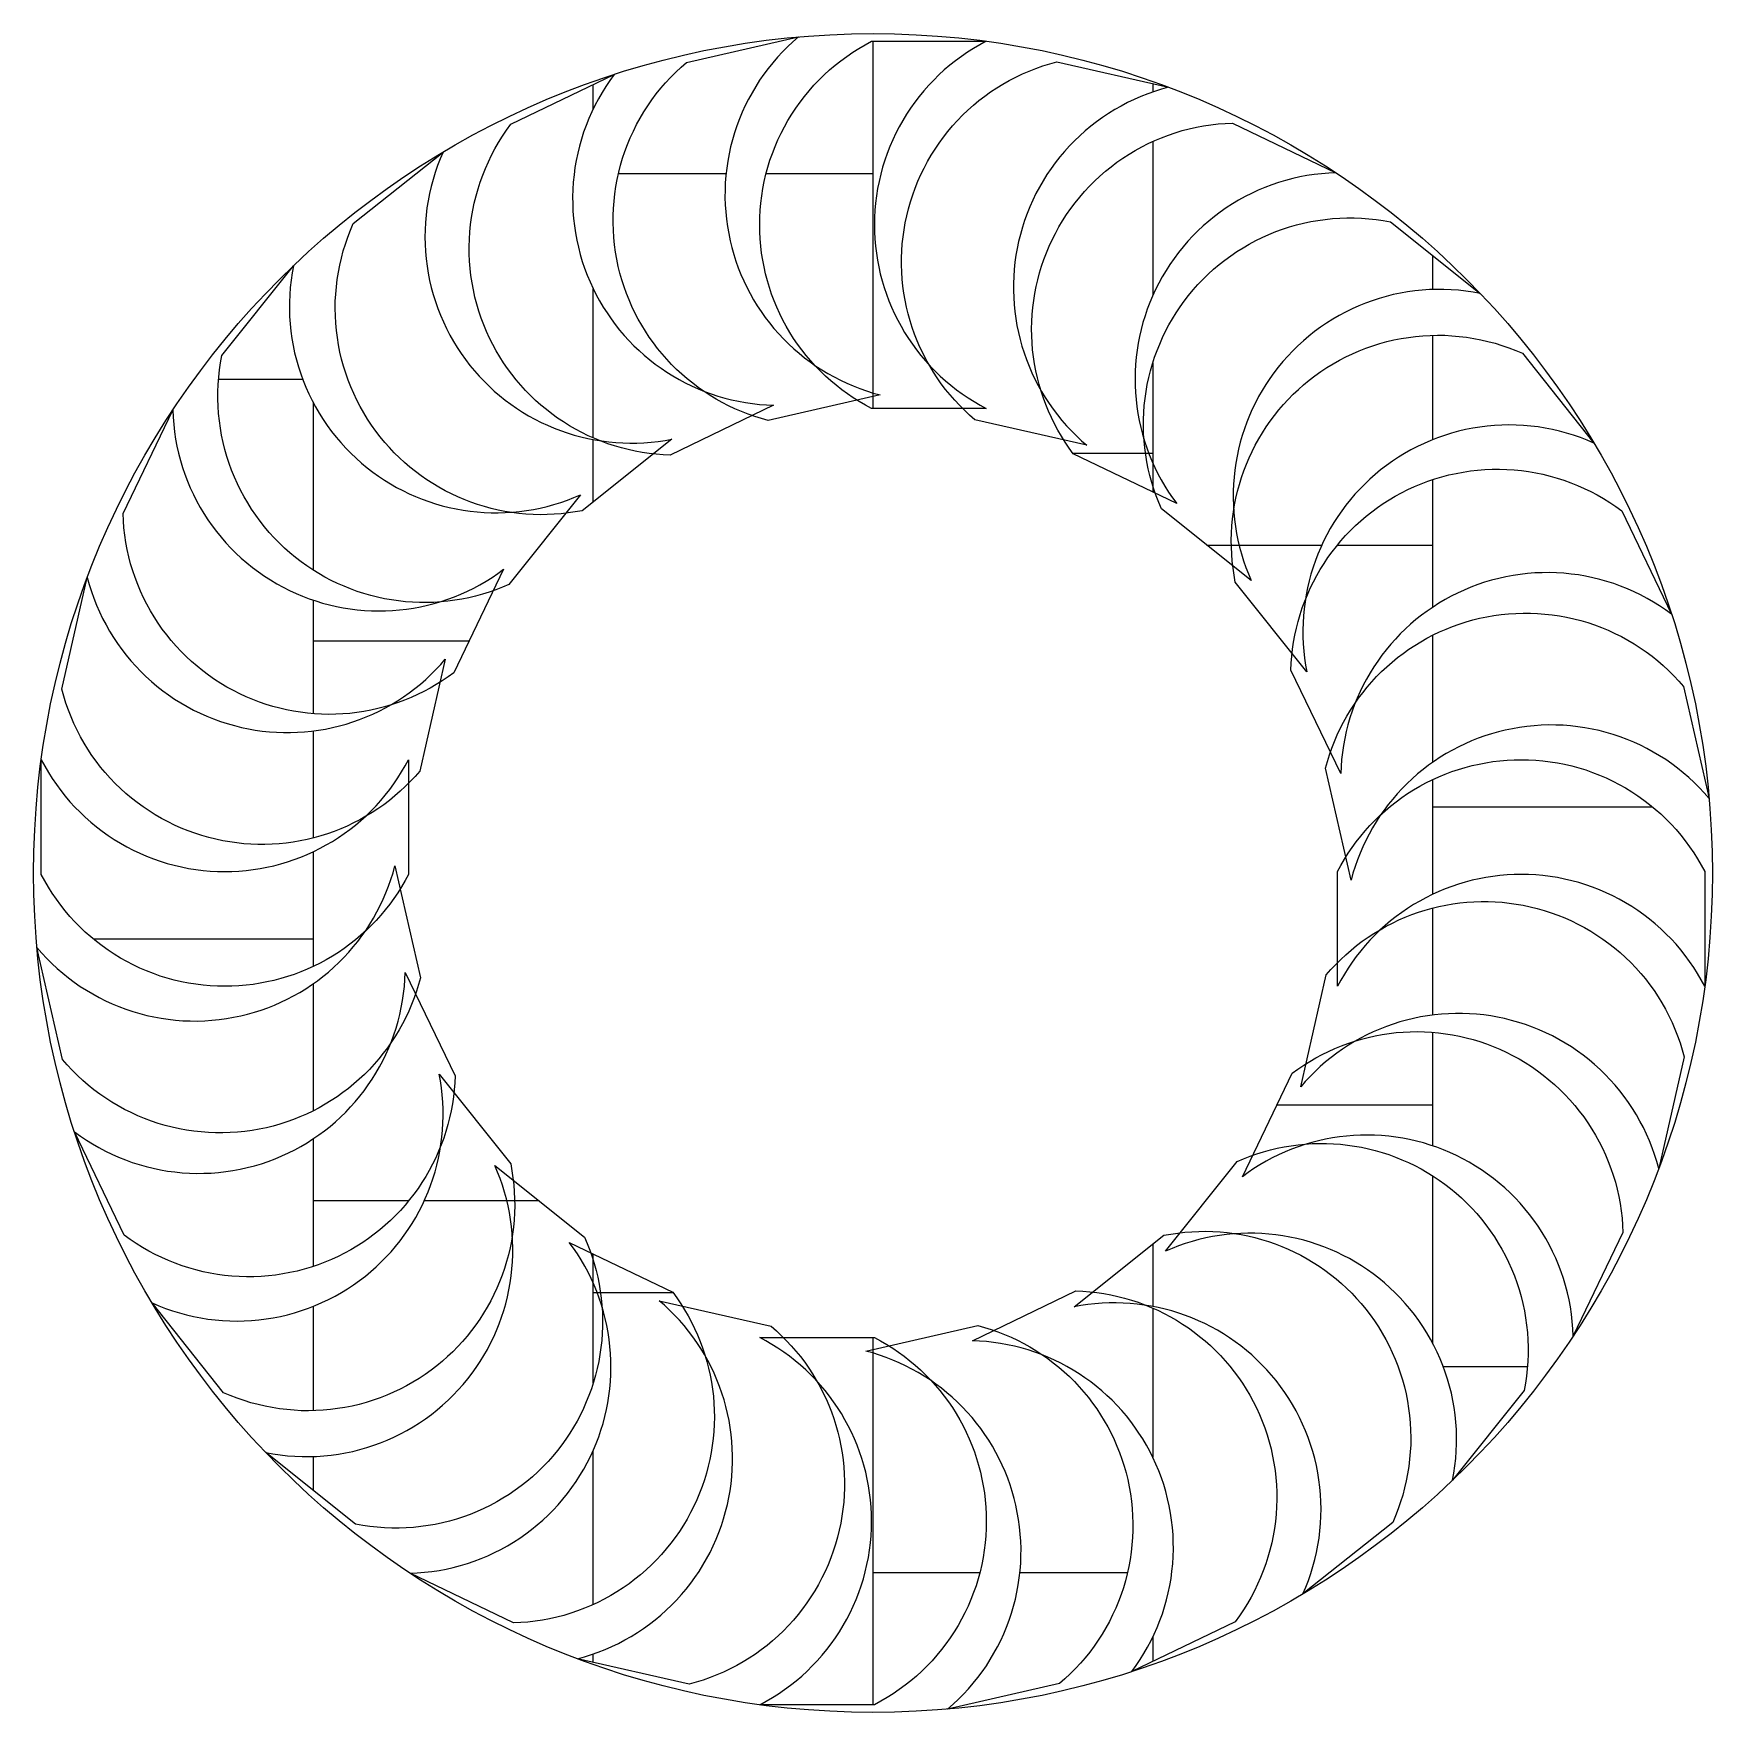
# Model space of a CAD drawing. Header units: metres. Extents: x -3.66 to 3.66, y -3.66 to 3.66.
import ezdxf

# ---------------------------------------------------------------- set-up
doc = ezdxf.new("R2010")
doc.units = ezdxf.units.M
for name, color, linetype in [('OBSERVED_CIRCULAR_SCAN', 3, 'Continuous'), ('SCAN_FOOTPRINTS', 5, 'Continuous'), ('TANK_BOUNDARY', 7, 'Continuous')]:
    doc.layers.add(name, color=color, linetype=linetype)

msp = doc.modelspace()

# ---------------------------------------------------------------- linework, layer by layer
at = {"layer": 'OBSERVED_CIRCULAR_SCAN'}
for p, q in [((0, 2.0241), (0, 3.6241)), ((1.2192, 3.439), (1.2192, 3.4026)), ((-1.2192, 3.329), (-1.2192, 3.4353)), ((1.2192, 3.1876), (1.2192, 2.5164)), ((-1.1089, 3.048), (-0.64, 3.048)), ((-0.4655, 3.048), (0, 3.048)), ((2.4384, 2.6908), (2.4384, 2.5423)), ((-1.2192, 1.8958), (-1.2192, 2.5459)), ((2.4384, 2.3428), (2.4384, 1.8877)), ((1.2192, 2.2226), (1.2192, 1.6595)), ((-2.4846, 2.1506), (-2.8517, 2.1506)), ((-2.4384, 1.3194), (-2.4384, 2.0484)), ((-1.2192, 1.6167), (-1.2192, 1.8886)), ((0.8709, 1.8288), (1.2192, 1.8288)), ((2.4384, 1.7139), (2.4384, 1.1577)), ((1.4553, 1.4284), (1.9554, 1.4284)), ((2.0234, 1.4284), (2.4384, 1.4284)), ((-2.4384, 0.6941), (-2.4384, 1.1889)), ((2.4384, 1.036), (2.4384, 0.4819)), ((-1.7602, 1.01), (-2.4384, 1.01)), ((-2.4384, 0.1529), (-2.4384, 0.6191)), ((2.4384, 0.407), (2.4384, -0.093)), ((2.4384, 0.2878), (3.397, 0.2878)), ((-2.4384, -0.407), (-2.4384, 0.093)), ((2.4384, -0.1529), (2.4384, -0.6191)), ((-2.4384, -0.2878), (-3.397, -0.2878)), ((-2.4384, -1.036), (-2.4384, -0.4819)), ((2.4384, -0.6941), (2.4384, -1.1889)), ((1.7602, -1.01), (2.4384, -1.01)), ((-2.4384, -1.7139), (-2.4384, -1.1577)), ((2.4384, -1.3194), (2.4384, -2.0484)), ((-2.0234, -1.4284), (-2.4384, -1.4284)), ((-1.4553, -1.4284), (-1.9554, -1.4284)), ((-1.2192, -2.2226), (-1.2192, -1.6595)), ((1.2192, -1.6167), (1.2192, -1.8886)), ((-0.8709, -1.8288), (-1.2192, -1.8288)), ((-2.4384, -2.3428), (-2.4384, -1.8877)), ((1.2192, -1.8958), (1.2192, -2.5459)), ((0, -3.6241), (0, -2.0241)), ((2.4846, -2.1506), (2.8517, -2.1506)), ((-2.4384, -2.6908), (-2.4384, -2.5423)), ((-1.2192, -3.1876), (-1.2192, -2.5164)), ((0, -3.048), (0.4655, -3.048)), ((0.64, -3.048), (1.1089, -3.048)), ((1.2192, -3.329), (1.2192, -3.4353)), ((-1.2192, -3.439), (-1.2192, -3.4026))]:
    msp.add_line(p, q, dxfattribs=at)
at = {"layer": 'SCAN_FOOTPRINTS'}
for points in [[(-0.4564, 1.972), (-0.4861, 1.9802), (-0.5155, 1.9893), (-0.5445, 1.9995), (-0.5732, 2.0107), (-0.6015, 2.0228), (-0.6294, 2.0359), (-0.6568, 2.05), (-0.6837, 2.065), (-0.7101, 2.0809), (-0.7359, 2.0977), (-0.7611, 2.1153), (-0.7857, 2.1338), (-0.8097, 2.1532), (-0.833, 2.1733), (-0.8556, 2.1943), (-0.8774, 2.216), (-0.8985, 2.2384), (-0.9188, 2.2615), (-0.9383, 2.2854), (-0.957, 2.3098), (-0.9749, 2.3349), (-0.9918, 2.3606), (-1.0079, 2.3869), (-1.0231, 2.4137), (-1.0373, 2.441), (-1.0506, 2.4687), (-1.063, 2.497), (-1.0744, 2.5256), (-1.0847, 2.5546), (-1.0941, 2.5839), (-1.1025, 2.6135), (-1.1099, 2.6434), (-1.1164, 2.6745), (-1.1218, 2.7058), (-1.1261, 2.7373), (-1.1293, 2.769), (-1.1314, 2.8007), (-1.1324, 2.8324), (-1.1322, 2.8642), (-1.1309, 2.896), (-1.1285, 2.9277), (-1.125, 2.9593), (-1.1204, 2.9907), (-1.1146, 3.022), (-1.1078, 3.053), (-1.0998, 3.0838), (-1.0908, 3.1143), (-1.0807, 3.1444), (-1.0696, 3.1742), (-1.0574, 3.2035), (-1.0441, 3.2325), (-1.0299, 3.2609), (-1.0147, 3.2888), (-0.9985, 3.3161), (-0.9813, 3.3429), (-0.9632, 3.369), (-0.9442, 3.3945), (-0.9243, 3.4193), (-0.9036, 3.4433), (-0.882, 3.4667), (-0.8596, 3.4892), (-0.8364, 3.511), (-0.8124, 3.5319), (-0.325, 3.6431), (-0.325, 3.6431), (-0.3489, 3.6222), (-0.3721, 3.6005), (-0.3945, 3.5779), (-0.4161, 3.5546), (-0.4369, 3.5305), (-0.4568, 3.5057), (-0.4758, 3.4803), (-0.4939, 3.4541), (-0.511, 3.4274), (-0.5272, 3.4), (-0.5425, 3.3721), (-0.5567, 3.3437), (-0.5699, 3.3148), (-0.5821, 3.2855), (-0.5933, 3.2557), (-0.6033, 3.2255), (-0.6124, 3.1951), (-0.6203, 3.1643), (-0.6271, 3.1332), (-0.6329, 3.102), (-0.6375, 3.0705), (-0.6411, 3.0389), (-0.6435, 3.0073), (-0.6448, 2.9755), (-0.6449, 2.9437), (-0.644, 2.9119), (-0.6419, 2.8802), (-0.6387, 2.8486), (-0.6344, 2.8171), (-0.6289, 2.7858), (-0.6224, 2.7547), (-0.6151, 2.7248), (-0.6067, 2.6951), (-0.5973, 2.6658), (-0.5869, 2.6368), (-0.5755, 2.6082), (-0.5632, 2.58), (-0.5499, 2.5522), (-0.5356, 2.5249), (-0.5204, 2.4981), (-0.5044, 2.4719), (-0.4874, 2.4462), (-0.4696, 2.4211), (-0.4509, 2.3966), (-0.4314, 2.3728), (-0.411, 2.3497), (-0.3899, 2.3272), (-0.3681, 2.3055), (-0.3455, 2.2846), (-0.3222, 2.2644), (-0.2983, 2.2451), (-0.2737, 2.2266), (-0.2484, 2.2089), (-0.2226, 2.1921), (-0.1962, 2.1762), (-0.1693, 2.1613), (-0.1419, 2.1472), (-0.1141, 2.1341), (-0.0858, 2.122), (-0.0571, 2.1108), (-0.028, 2.1006), (0.0014, 2.0914), (0.0311, 2.0832), (-0.4564, 1.972)], [(-0.0062, 2.0241), (-0.0333, 2.0387), (-0.0599, 2.0542), (-0.086, 2.0706), (-0.1114, 2.0878), (-0.1363, 2.106), (-0.1606, 2.125), (-0.1842, 2.1448), (-0.2071, 2.1653), (-0.2292, 2.1867), (-0.2507, 2.2088), (-0.2713, 2.2317), (-0.2912, 2.2552), (-0.3103, 2.2794), (-0.3285, 2.3042), (-0.3458, 2.3296), (-0.3623, 2.3556), (-0.3779, 2.3822), (-0.3925, 2.4093), (-0.4063, 2.4369), (-0.419, 2.4649), (-0.4308, 2.4933), (-0.4417, 2.5221), (-0.4515, 2.5513), (-0.4603, 2.5808), (-0.4682, 2.6106), (-0.4749, 2.6406), (-0.4807, 2.6709), (-0.4854, 2.7013), (-0.4891, 2.7319), (-0.4917, 2.7626), (-0.4933, 2.7933), (-0.4938, 2.8241), (-0.4933, 2.8559), (-0.4916, 2.8876), (-0.4888, 2.9193), (-0.4849, 2.9508), (-0.4798, 2.9822), (-0.4737, 3.0134), (-0.4665, 3.0444), (-0.4582, 3.075), (-0.4488, 3.1054), (-0.4383, 3.1354), (-0.4268, 3.165), (-0.4142, 3.1942), (-0.4006, 3.223), (-0.386, 3.2512), (-0.3705, 3.2789), (-0.3539, 3.3061), (-0.3364, 3.3326), (-0.318, 3.3585), (-0.2987, 3.3838), (-0.2785, 3.4083), (-0.2574, 3.4321), (-0.2355, 3.4552), (-0.2129, 3.4774), (-0.1894, 3.4989), (-0.1652, 3.5195), (-0.1403, 3.5392), (-0.1147, 3.5581), (-0.0885, 3.576), (-0.0616, 3.593), (-0.0341, 3.609), (-0.0062, 3.6241), (0.4938, 3.6241), (0.4938, 3.6241), (0.4659, 3.609), (0.4384, 3.593), (0.4115, 3.576), (0.3853, 3.5581), (0.3597, 3.5392), (0.3348, 3.5195), (0.3106, 3.4989), (0.2871, 3.4774), (0.2645, 3.4552), (0.2426, 3.4321), (0.2215, 3.4083), (0.2013, 3.3838), (0.182, 3.3585), (0.1636, 3.3326), (0.1461, 3.3061), (0.1295, 3.2789), (0.114, 3.2512), (0.0994, 3.223), (0.0858, 3.1942), (0.0732, 3.165), (0.0617, 3.1354), (0.0512, 3.1054), (0.0418, 3.075), (0.0335, 3.0444), (0.0263, 3.0134), (0.0202, 2.9822), (0.0151, 2.9508), (0.0112, 2.9193), (0.0084, 2.8876), (0.0067, 2.8559), (0.0062, 2.8241), (0.0067, 2.7933), (0.0083, 2.7626), (0.0109, 2.7319), (0.0146, 2.7013), (0.0193, 2.6709), (0.0251, 2.6406), (0.0318, 2.6106), (0.0397, 2.5808), (0.0485, 2.5513), (0.0583, 2.5221), (0.0692, 2.4933), (0.081, 2.4649), (0.0937, 2.4369), (0.1075, 2.4093), (0.1221, 2.3822), (0.1377, 2.3556), (0.1542, 2.3296), (0.1715, 2.3042), (0.1897, 2.2794), (0.2088, 2.2552), (0.2287, 2.2317), (0.2493, 2.2088), (0.2708, 2.1867), (0.2929, 2.1653), (0.3158, 2.1448), (0.3394, 2.125), (0.3637, 2.106), (0.3886, 2.0878), (0.414, 2.0706), (0.4401, 2.0542), (0.4667, 2.0387), (0.4938, 2.0241), (-0.0062, 2.0241)], [(0.4444, 1.9747), (0.4212, 1.995), (0.3987, 2.016), (0.3769, 2.0378), (0.3559, 2.0603), (0.3357, 2.0835), (0.3163, 2.1074), (0.2977, 2.132), (0.28, 2.1571), (0.2631, 2.1829), (0.2471, 2.2092), (0.2321, 2.2361), (0.2179, 2.2634), (0.2047, 2.2913), (0.1925, 2.3195), (0.1812, 2.3482), (0.171, 2.3772), (0.1617, 2.4066), (0.1534, 2.4362), (0.1462, 2.4662), (0.14, 2.4963), (0.1348, 2.5267), (0.1306, 2.5572), (0.1275, 2.5878), (0.1255, 2.6185), (0.1245, 2.6493), (0.1246, 2.6801), (0.1257, 2.7109), (0.1278, 2.7416), (0.1311, 2.7722), (0.1353, 2.8027), (0.1406, 2.8331), (0.147, 2.8632), (0.1546, 2.8941), (0.1633, 2.9246), (0.1731, 2.9549), (0.1839, 2.9847), (0.1958, 3.0142), (0.2087, 3.0433), (0.2227, 3.0718), (0.2376, 3.0999), (0.2535, 3.1274), (0.2704, 3.1543), (0.2882, 3.1807), (0.307, 3.2063), (0.3266, 3.2313), (0.3471, 3.2556), (0.3685, 3.2792), (0.3906, 3.3019), (0.4136, 3.3239), (0.4373, 3.3451), (0.4618, 3.3654), (0.4869, 3.3848), (0.5127, 3.4033), (0.5392, 3.4209), (0.5663, 3.4376), (0.5939, 3.4533), (0.6221, 3.468), (0.6508, 3.4817), (0.6799, 3.4944), (0.7095, 3.506), (0.7395, 3.5166), (0.7698, 3.5262), (0.8004, 3.5346), (1.2879, 3.4234), (1.2879, 3.4234), (1.2573, 3.4149), (1.2269, 3.4054), (1.197, 3.3948), (1.1674, 3.3831), (1.1382, 3.3705), (1.1096, 3.3567), (1.0814, 3.342), (1.0537, 3.3263), (1.0267, 3.3097), (1.0002, 3.2921), (0.9744, 3.2735), (0.9492, 3.2541), (0.9248, 3.2338), (0.901, 3.2127), (0.8781, 3.1907), (0.8559, 3.1679), (0.8346, 3.1443), (0.8141, 3.1201), (0.7944, 3.0951), (0.7757, 3.0694), (0.7579, 3.0431), (0.741, 3.0161), (0.7251, 2.9886), (0.7101, 2.9606), (0.6962, 2.932), (0.6833, 2.903), (0.6714, 2.8735), (0.6605, 2.8436), (0.6507, 2.8134), (0.642, 2.7828), (0.6344, 2.7519), (0.6281, 2.7218), (0.6228, 2.6915), (0.6185, 2.661), (0.6153, 2.6303), (0.6131, 2.5996), (0.612, 2.5689), (0.612, 2.5381), (0.613, 2.5073), (0.615, 2.4766), (0.6181, 2.4459), (0.6222, 2.4154), (0.6274, 2.3851), (0.6336, 2.3549), (0.6409, 2.325), (0.6491, 2.2953), (0.6584, 2.2659), (0.6687, 2.2369), (0.68, 2.2083), (0.6922, 2.18), (0.7054, 2.1522), (0.7195, 2.1248), (0.7346, 2.098), (0.7506, 2.0716), (0.7674, 2.0459), (0.7852, 2.0207), (0.8038, 1.9962), (0.8232, 1.9723), (0.8434, 1.949), (0.8644, 1.9265), (0.8862, 1.9047), (0.9087, 1.8837), (0.9319, 1.8635), (0.4444, 1.9747)], [(-0.8838, 1.821), (-0.9145, 1.8223), (-0.9452, 1.8248), (-0.9758, 1.8282), (-1.0063, 1.8327), (-1.0366, 1.8383), (-1.0667, 1.8448), (-1.0965, 1.8525), (-1.1261, 1.8611), (-1.1553, 1.8707), (-1.1842, 1.8813), (-1.2127, 1.8929), (-1.2409, 1.9055), (-1.2685, 1.919), (-1.2957, 1.9335), (-1.3224, 1.9489), (-1.3485, 1.9652), (-1.3741, 1.9823), (-1.399, 2.0004), (-1.4233, 2.0193), (-1.447, 2.039), (-1.47, 2.0595), (-1.4922, 2.0807), (-1.5138, 2.1028), (-1.5345, 2.1255), (-1.5545, 2.1489), (-1.5736, 2.1731), (-1.592, 2.1978), (-1.6094, 2.2232), (-1.626, 2.2491), (-1.6417, 2.2756), (-1.6564, 2.3027), (-1.6703, 2.3302), (-1.6836, 2.359), (-1.6958, 2.3884), (-1.707, 2.4181), (-1.7172, 2.4482), (-1.7263, 2.4787), (-1.7343, 2.5095), (-1.7412, 2.5405), (-1.747, 2.5717), (-1.7517, 2.6032), (-1.7553, 2.6347), (-1.7578, 2.6664), (-1.7591, 2.6982), (-1.7594, 2.73), (-1.7585, 2.7618), (-1.7565, 2.7935), (-1.7533, 2.8251), (-1.7491, 2.8566), (-1.7437, 2.8879), (-1.7373, 2.9191), (-1.7297, 2.9499), (-1.7211, 2.9805), (-1.7114, 3.0108), (-1.7006, 3.0407), (-1.6887, 3.0702), (-1.6759, 3.0993), (-1.662, 3.1279), (-1.6471, 3.156), (-1.6313, 3.1835), (-1.6144, 3.2105), (-1.5967, 3.2368), (-1.578, 3.2625), (-1.1275, 3.4795), (-1.1275, 3.4795), (-1.1462, 3.4538), (-1.164, 3.4274), (-1.1808, 3.4004), (-1.1966, 3.3729), (-1.2115, 3.3448), (-1.2254, 3.3162), (-1.2383, 3.2871), (-1.2501, 3.2576), (-1.2609, 3.2277), (-1.2706, 3.1975), (-1.2792, 3.1669), (-1.2868, 3.136), (-1.2932, 3.1049), (-1.2986, 3.0736), (-1.3028, 3.042), (-1.306, 3.0104), (-1.308, 2.9787), (-1.3089, 2.9469), (-1.3086, 2.9151), (-1.3073, 2.8834), (-1.3048, 2.8517), (-1.3012, 2.8201), (-1.2965, 2.7887), (-1.2907, 2.7574), (-1.2838, 2.7264), (-1.2758, 2.6956), (-1.2667, 2.6652), (-1.2565, 2.6351), (-1.2453, 2.6053), (-1.2331, 2.576), (-1.2198, 2.5471), (-1.206, 2.5196), (-1.1912, 2.4926), (-1.1755, 2.4661), (-1.1589, 2.4401), (-1.1415, 2.4148), (-1.1232, 2.39), (-1.104, 2.3659), (-1.084, 2.3424), (-1.0633, 2.3197), (-1.0418, 2.2977), (-1.0195, 2.2764), (-0.9965, 2.2559), (-0.9729, 2.2362), (-0.9485, 2.2173), (-0.9236, 2.1993), (-0.898, 2.1821), (-0.8719, 2.1658), (-0.8452, 2.1504), (-0.818, 2.136), (-0.7904, 2.1224), (-0.7623, 2.1099), (-0.7337, 2.0983), (-0.7048, 2.0876), (-0.6756, 2.078), (-0.646, 2.0694), (-0.6162, 2.0618), (-0.5861, 2.0552), (-0.5558, 2.0497), (-0.5253, 2.0452), (-0.4947, 2.0417), (-0.4641, 2.0393), (-0.4333, 2.0379), (-0.8838, 1.821)], [(0.8727, 1.8263), (0.8546, 1.8512), (0.8373, 1.8767), (0.8209, 1.9028), (0.8055, 1.9294), (0.7909, 1.9566), (0.7773, 1.9842), (0.7646, 2.0123), (0.753, 2.0408), (0.7422, 2.0696), (0.7325, 2.0988), (0.7238, 2.1284), (0.7161, 2.1582), (0.7094, 2.1883), (0.7038, 2.2185), (0.6992, 2.249), (0.6956, 2.2796), (0.6931, 2.3103), (0.6917, 2.341), (0.6913, 2.3718), (0.6919, 2.4026), (0.6936, 2.4333), (0.6964, 2.464), (0.7002, 2.4946), (0.705, 2.525), (0.7109, 2.5552), (0.7178, 2.5852), (0.7258, 2.615), (0.7347, 2.6444), (0.7447, 2.6736), (0.7556, 2.7023), (0.7675, 2.7307), (0.7804, 2.7587), (0.7947, 2.7871), (0.81, 2.815), (0.8262, 2.8423), (0.8435, 2.869), (0.8616, 2.8951), (0.8807, 2.9205), (0.9006, 2.9453), (0.9214, 2.9693), (0.9431, 2.9926), (0.9655, 3.0151), (0.9888, 3.0368), (1.0127, 3.0576), (1.0374, 3.0776), (1.0628, 3.0967), (1.0889, 3.115), (1.1156, 3.1322), (1.1429, 3.1485), (1.1707, 3.1639), (1.1991, 3.1783), (1.2279, 3.1916), (1.2572, 3.2039), (1.2869, 3.2152), (1.317, 3.2254), (1.3475, 3.2346), (1.3782, 3.2426), (1.4092, 3.2496), (1.4405, 3.2555), (1.4719, 3.2603), (1.5035, 3.2639), (1.5351, 3.2665), (1.5669, 3.2679), (2.0174, 3.0509), (2.0174, 3.0509), (1.9856, 3.0495), (1.9539, 3.047), (1.9224, 3.0433), (1.8909, 3.0385), (1.8597, 3.0327), (1.8287, 3.0257), (1.7979, 3.0176), (1.7675, 3.0085), (1.7374, 2.9982), (1.7077, 2.987), (1.6784, 2.9747), (1.6495, 2.9613), (1.6212, 2.947), (1.5933, 2.9316), (1.5661, 2.9153), (1.5394, 2.898), (1.5133, 2.8798), (1.4879, 2.8607), (1.4632, 2.8407), (1.4392, 2.8198), (1.416, 2.7981), (1.3936, 2.7756), (1.3719, 2.7524), (1.3511, 2.7283), (1.3312, 2.7036), (1.3121, 2.6781), (1.2939, 2.6521), (1.2767, 2.6253), (1.2605, 2.598), (1.2452, 2.5702), (1.2309, 2.5418), (1.218, 2.5138), (1.2061, 2.4854), (1.1951, 2.4566), (1.1852, 2.4275), (1.1762, 2.398), (1.1683, 2.3683), (1.1614, 2.3383), (1.1555, 2.308), (1.1507, 2.2776), (1.1469, 2.2471), (1.1441, 2.2164), (1.1424, 2.1856), (1.1418, 2.1549), (1.1422, 2.1241), (1.1436, 2.0933), (1.1461, 2.0626), (1.1497, 2.032), (1.1543, 2.0016), (1.1599, 1.9713), (1.1666, 1.9413), (1.1743, 1.9114), (1.183, 1.8819), (1.1927, 1.8527), (1.2034, 1.8238), (1.2151, 1.7953), (1.2278, 1.7673), (1.2414, 1.7396), (1.256, 1.7125), (1.2714, 1.6859), (1.2878, 1.6598), (1.305, 1.6343), (1.3232, 1.6094), (0.8727, 1.8263)], [(-1.2668, 1.5787), (-1.2971, 1.5732), (-1.3276, 1.5687), (-1.3582, 1.5652), (-1.3889, 1.5629), (-1.4196, 1.5615), (-1.4504, 1.5612), (-1.4812, 1.562), (-1.512, 1.5638), (-1.5426, 1.5667), (-1.5732, 1.5706), (-1.6036, 1.5756), (-1.6338, 1.5816), (-1.6637, 1.5886), (-1.6935, 1.5967), (-1.7229, 1.6058), (-1.752, 1.6158), (-1.7807, 1.6269), (-1.8091, 1.6389), (-1.837, 1.6519), (-1.8644, 1.6658), (-1.8914, 1.6807), (-1.9178, 1.6965), (-1.9437, 1.7132), (-1.969, 1.7307), (-1.9937, 1.7492), (-2.0177, 1.7684), (-2.0411, 1.7885), (-2.0638, 1.8093), (-2.0857, 1.8309), (-2.1069, 1.8533), (-2.1273, 1.8763), (-2.1469, 1.9001), (-2.1663, 1.9253), (-2.1848, 1.9511), (-2.2023, 1.9776), (-2.2189, 2.0047), (-2.2345, 2.0324), (-2.2492, 2.0606), (-2.2628, 2.0893), (-2.2755, 2.1185), (-2.287, 2.1481), (-2.2976, 2.1781), (-2.307, 2.2084), (-2.3154, 2.2391), (-2.3227, 2.27), (-2.3289, 2.3012), (-2.334, 2.3326), (-2.338, 2.3641), (-2.3409, 2.3958), (-2.3426, 2.4275), (-2.3433, 2.4593), (-2.3428, 2.4911), (-2.3411, 2.5228), (-2.3384, 2.5545), (-2.3346, 2.586), (-2.3296, 2.6174), (-2.3235, 2.6486), (-2.3164, 2.6796), (-2.3081, 2.7103), (-2.2988, 2.7407), (-2.2884, 2.7707), (-2.2769, 2.8004), (-2.2644, 2.8296), (-1.8735, 3.1413), (-1.8735, 3.1413), (-1.886, 3.1121), (-1.8974, 3.0825), (-1.9078, 3.0524), (-1.9172, 3.0221), (-1.9254, 2.9914), (-1.9326, 2.9604), (-1.9387, 2.9292), (-1.9436, 2.8978), (-1.9475, 2.8662), (-1.9502, 2.8346), (-1.9518, 2.8028), (-1.9523, 2.771), (-1.9517, 2.7393), (-1.95, 2.7075), (-1.9471, 2.6759), (-1.9431, 2.6443), (-1.938, 2.613), (-1.9318, 2.5818), (-1.9245, 2.5508), (-1.9161, 2.5202), (-1.9067, 2.4898), (-1.8961, 2.4599), (-1.8845, 2.4303), (-1.8719, 2.4011), (-1.8583, 2.3724), (-1.8436, 2.3442), (-1.828, 2.3165), (-1.8114, 2.2894), (-1.7938, 2.2629), (-1.7754, 2.237), (-1.756, 2.2118), (-1.7364, 2.1881), (-1.716, 2.165), (-1.6948, 2.1427), (-1.6728, 2.1211), (-1.6502, 2.1002), (-1.6268, 2.0802), (-1.6028, 2.0609), (-1.5781, 2.0425), (-1.5528, 2.0249), (-1.5269, 2.0083), (-1.5005, 1.9925), (-1.4735, 1.9776), (-1.4461, 1.9636), (-1.4182, 1.9507), (-1.3898, 1.9386), (-1.3611, 1.9276), (-1.332, 1.9175), (-1.3025, 1.9084), (-1.2728, 1.9004), (-1.2428, 1.8933), (-1.2126, 1.8873), (-1.1822, 1.8824), (-1.1517, 1.8785), (-1.121, 1.8756), (-1.0903, 1.8738), (-1.0595, 1.873), (-1.0287, 1.8733), (-0.998, 1.8746), (-0.9673, 1.877), (-0.9367, 1.8804), (-0.9062, 1.8849), (-0.8759, 1.8904), (-1.2668, 1.5787)], [(1.2572, 1.5863), (1.2451, 1.6147), (1.2339, 1.6434), (1.2238, 1.6724), (1.2146, 1.7018), (1.2065, 1.7315), (1.1993, 1.7615), (1.1932, 1.7917), (1.1882, 1.822), (1.1842, 1.8526), (1.1812, 1.8832), (1.1793, 1.914), (1.1784, 1.9447), (1.1786, 1.9755), (1.1798, 2.0063), (1.1821, 2.037), (1.1855, 2.0676), (1.1898, 2.0981), (1.1953, 2.1284), (1.2017, 2.1585), (1.2092, 2.1884), (1.2177, 2.218), (1.2272, 2.2473), (1.2377, 2.2762), (1.2492, 2.3048), (1.2617, 2.3329), (1.2751, 2.3607), (1.2894, 2.3879), (1.3047, 2.4146), (1.3209, 2.4408), (1.338, 2.4665), (1.3559, 2.4915), (1.3747, 2.5159), (1.395, 2.5404), (1.4161, 2.5641), (1.438, 2.5872), (1.4607, 2.6094), (1.4842, 2.6308), (1.5085, 2.6513), (1.5334, 2.671), (1.5591, 2.6898), (1.5853, 2.7077), (1.6122, 2.7246), (1.6397, 2.7406), (1.6677, 2.7556), (1.6963, 2.7696), (1.7253, 2.7826), (1.7547, 2.7946), (1.7846, 2.8055), (1.8148, 2.8153), (1.8454, 2.8241), (1.8762, 2.8318), (1.9073, 2.8383), (1.9386, 2.8438), (1.9701, 2.8482), (2.0017, 2.8515), (2.0334, 2.8536), (2.0652, 2.8546), (2.097, 2.8545), (2.1288, 2.8533), (2.1605, 2.851), (2.1921, 2.8475), (2.2235, 2.843), (2.2548, 2.8373), (2.6457, 2.5255), (2.6457, 2.5255), (2.6144, 2.5312), (2.583, 2.5358), (2.5514, 2.5392), (2.5197, 2.5416), (2.4879, 2.5428), (2.4561, 2.5429), (2.4244, 2.5419), (2.3926, 2.5397), (2.361, 2.5365), (2.3295, 2.5321), (2.2982, 2.5266), (2.2671, 2.52), (2.2363, 2.5123), (2.2057, 2.5036), (2.1755, 2.4937), (2.1457, 2.4828), (2.1162, 2.4709), (2.0872, 2.4579), (2.0587, 2.4439), (2.0306, 2.4289), (2.0031, 2.4129), (1.9763, 2.396), (1.95, 2.3781), (1.9243, 2.3593), (1.8994, 2.3396), (1.8751, 2.319), (1.8516, 2.2976), (1.8289, 2.2754), (1.807, 2.2524), (1.7859, 2.2286), (1.7656, 2.2041), (1.7468, 2.1797), (1.7289, 2.1547), (1.7118, 2.1291), (1.6956, 2.1029), (1.6804, 2.0762), (1.666, 2.0489), (1.6526, 2.0212), (1.6401, 1.993), (1.6286, 1.9645), (1.6181, 1.9355), (1.6086, 1.9062), (1.6001, 1.8766), (1.5926, 1.8468), (1.5862, 1.8167), (1.5808, 1.7863), (1.5764, 1.7559), (1.573, 1.7253), (1.5707, 1.6945), (1.5695, 1.6638), (1.5693, 1.633), (1.5702, 1.6022), (1.5721, 1.5715), (1.5751, 1.5408), (1.5791, 1.5103), (1.5842, 1.4799), (1.5903, 1.4497), (1.5974, 1.4198), (1.6055, 1.3901), (1.6147, 1.3607), (1.6248, 1.3316), (1.636, 1.3029), (1.6481, 1.2746), (1.2572, 1.5863)], [(-1.5863, 1.2572), (-1.6147, 1.2451), (-1.6434, 1.2339), (-1.6724, 1.2238), (-1.7018, 1.2146), (-1.7315, 1.2065), (-1.7615, 1.1993), (-1.7917, 1.1932), (-1.822, 1.1882), (-1.8526, 1.1842), (-1.8832, 1.1812), (-1.914, 1.1793), (-1.9447, 1.1784), (-1.9755, 1.1786), (-2.0063, 1.1798), (-2.037, 1.1821), (-2.0676, 1.1855), (-2.0981, 1.1898), (-2.1284, 1.1953), (-2.1585, 1.2017), (-2.1884, 1.2092), (-2.218, 1.2177), (-2.2473, 1.2272), (-2.2762, 1.2377), (-2.3048, 1.2492), (-2.3329, 1.2617), (-2.3607, 1.2751), (-2.3879, 1.2894), (-2.4146, 1.3047), (-2.4408, 1.3209), (-2.4665, 1.338), (-2.4915, 1.3559), (-2.5159, 1.3747), (-2.5404, 1.395), (-2.5641, 1.4161), (-2.5872, 1.438), (-2.6094, 1.4607), (-2.6308, 1.4842), (-2.6513, 1.5085), (-2.671, 1.5334), (-2.6898, 1.5591), (-2.7077, 1.5853), (-2.7246, 1.6122), (-2.7406, 1.6397), (-2.7556, 1.6677), (-2.7696, 1.6963), (-2.7826, 1.7253), (-2.7946, 1.7547), (-2.8055, 1.7846), (-2.8153, 1.8148), (-2.8241, 1.8454), (-2.8318, 1.8762), (-2.8383, 1.9073), (-2.8438, 1.9386), (-2.8482, 1.9701), (-2.8515, 2.0017), (-2.8536, 2.0334), (-2.8546, 2.0652), (-2.8545, 2.097), (-2.8533, 2.1288), (-2.851, 2.1605), (-2.8475, 2.1921), (-2.843, 2.2235), (-2.8373, 2.2548), (-2.5255, 2.6457), (-2.5255, 2.6457), (-2.5312, 2.6144), (-2.5358, 2.583), (-2.5392, 2.5514), (-2.5416, 2.5197), (-2.5428, 2.4879), (-2.5429, 2.4561), (-2.5419, 2.4244), (-2.5397, 2.3926), (-2.5365, 2.361), (-2.5321, 2.3295), (-2.5266, 2.2982), (-2.52, 2.2671), (-2.5123, 2.2363), (-2.5036, 2.2057), (-2.4937, 2.1755), (-2.4828, 2.1457), (-2.4709, 2.1162), (-2.4579, 2.0872), (-2.4439, 2.0587), (-2.4289, 2.0306), (-2.4129, 2.0031), (-2.396, 1.9763), (-2.3781, 1.95), (-2.3593, 1.9243), (-2.3396, 1.8994), (-2.319, 1.8751), (-2.2976, 1.8516), (-2.2754, 1.8289), (-2.2524, 1.807), (-2.2286, 1.7859), (-2.2041, 1.7656), (-2.1797, 1.7468), (-2.1547, 1.7289), (-2.1291, 1.7118), (-2.1029, 1.6956), (-2.0762, 1.6804), (-2.0489, 1.666), (-2.0212, 1.6526), (-1.993, 1.6401), (-1.9645, 1.6286), (-1.9355, 1.6181), (-1.9062, 1.6086), (-1.8766, 1.6001), (-1.8468, 1.5926), (-1.8167, 1.5862), (-1.7863, 1.5808), (-1.7559, 1.5764), (-1.7253, 1.573), (-1.6945, 1.5707), (-1.6638, 1.5695), (-1.633, 1.5693), (-1.6022, 1.5702), (-1.5715, 1.5721), (-1.5408, 1.5751), (-1.5103, 1.5791), (-1.4799, 1.5842), (-1.4497, 1.5903), (-1.4198, 1.5974), (-1.3901, 1.6055), (-1.3607, 1.6147), (-1.3316, 1.6248), (-1.3029, 1.636), (-1.2746, 1.6481), (-1.5863, 1.2572)], [(1.5787, 1.2668), (1.5732, 1.2971), (1.5687, 1.3276), (1.5652, 1.3582), (1.5629, 1.3889), (1.5615, 1.4196), (1.5612, 1.4504), (1.562, 1.4812), (1.5638, 1.512), (1.5667, 1.5426), (1.5706, 1.5732), (1.5756, 1.6036), (1.5816, 1.6338), (1.5886, 1.6637), (1.5967, 1.6935), (1.6058, 1.7229), (1.6158, 1.752), (1.6269, 1.7807), (1.6389, 1.8091), (1.6519, 1.837), (1.6658, 1.8644), (1.6807, 1.8914), (1.6965, 1.9178), (1.7132, 1.9437), (1.7307, 1.969), (1.7492, 1.9937), (1.7684, 2.0177), (1.7885, 2.0411), (1.8093, 2.0638), (1.8309, 2.0857), (1.8533, 2.1069), (1.8763, 2.1273), (1.9001, 2.1469), (1.9253, 2.1663), (1.9511, 2.1848), (1.9776, 2.2023), (2.0047, 2.2189), (2.0324, 2.2345), (2.0606, 2.2492), (2.0893, 2.2628), (2.1185, 2.2755), (2.1481, 2.287), (2.1781, 2.2976), (2.2084, 2.307), (2.2391, 2.3154), (2.27, 2.3227), (2.3012, 2.3289), (2.3326, 2.334), (2.3641, 2.338), (2.3958, 2.3409), (2.4275, 2.3426), (2.4593, 2.3433), (2.4911, 2.3428), (2.5228, 2.3411), (2.5545, 2.3384), (2.586, 2.3346), (2.6174, 2.3296), (2.6486, 2.3235), (2.6796, 2.3164), (2.7103, 2.3081), (2.7407, 2.2988), (2.7707, 2.2884), (2.8004, 2.2769), (2.8296, 2.2644), (3.1413, 1.8735), (3.1413, 1.8735), (3.1121, 1.886), (3.0825, 1.8974), (3.0524, 1.9078), (3.0221, 1.9172), (2.9914, 1.9254), (2.9604, 1.9326), (2.9292, 1.9387), (2.8978, 1.9436), (2.8662, 1.9475), (2.8346, 1.9502), (2.8028, 1.9518), (2.771, 1.9523), (2.7393, 1.9517), (2.7075, 1.95), (2.6759, 1.9471), (2.6443, 1.9431), (2.613, 1.938), (2.5818, 1.9318), (2.5508, 1.9245), (2.5202, 1.9161), (2.4898, 1.9067), (2.4599, 1.8961), (2.4303, 1.8845), (2.4011, 1.8719), (2.3724, 1.8583), (2.3442, 1.8436), (2.3165, 1.828), (2.2894, 1.8114), (2.2629, 1.7938), (2.237, 1.7754), (2.2118, 1.756), (2.1881, 1.7364), (2.165, 1.716), (2.1427, 1.6948), (2.1211, 1.6728), (2.1002, 1.6502), (2.0802, 1.6268), (2.0609, 1.6028), (2.0425, 1.5781), (2.0249, 1.5528), (2.0083, 1.5269), (1.9925, 1.5005), (1.9776, 1.4735), (1.9636, 1.4461), (1.9507, 1.4182), (1.9386, 1.3898), (1.9276, 1.3611), (1.9175, 1.332), (1.9084, 1.3025), (1.9004, 1.2728), (1.8933, 1.2428), (1.8873, 1.2126), (1.8824, 1.1822), (1.8785, 1.1517), (1.8756, 1.121), (1.8738, 1.0903), (1.873, 1.0595), (1.8733, 1.0287), (1.8746, 0.998), (1.877, 0.9673), (1.8804, 0.9367), (1.8849, 0.9062), (1.8904, 0.8759), (1.5787, 1.2668)], [(-1.8263, 0.8727), (-1.8512, 0.8546), (-1.8767, 0.8373), (-1.9028, 0.8209), (-1.9294, 0.8055), (-1.9566, 0.7909), (-1.9842, 0.7773), (-2.0123, 0.7646), (-2.0408, 0.753), (-2.0696, 0.7422), (-2.0988, 0.7325), (-2.1284, 0.7238), (-2.1582, 0.7161), (-2.1883, 0.7094), (-2.2185, 0.7038), (-2.249, 0.6992), (-2.2796, 0.6956), (-2.3103, 0.6931), (-2.341, 0.6917), (-2.3718, 0.6913), (-2.4026, 0.6919), (-2.4333, 0.6936), (-2.464, 0.6964), (-2.4946, 0.7002), (-2.525, 0.705), (-2.5552, 0.7109), (-2.5852, 0.7178), (-2.615, 0.7258), (-2.6444, 0.7347), (-2.6736, 0.7447), (-2.7023, 0.7556), (-2.7307, 0.7675), (-2.7587, 0.7804), (-2.7871, 0.7947), (-2.815, 0.81), (-2.8423, 0.8262), (-2.869, 0.8435), (-2.8951, 0.8616), (-2.9205, 0.8807), (-2.9453, 0.9006), (-2.9693, 0.9214), (-2.9926, 0.9431), (-3.0151, 0.9655), (-3.0368, 0.9888), (-3.0576, 1.0127), (-3.0776, 1.0374), (-3.0967, 1.0628), (-3.115, 1.0889), (-3.1322, 1.1156), (-3.1485, 1.1429), (-3.1639, 1.1707), (-3.1783, 1.1991), (-3.1916, 1.2279), (-3.2039, 1.2572), (-3.2152, 1.2869), (-3.2254, 1.317), (-3.2346, 1.3475), (-3.2426, 1.3782), (-3.2496, 1.4092), (-3.2555, 1.4405), (-3.2603, 1.4719), (-3.2639, 1.5035), (-3.2665, 1.5351), (-3.2679, 1.5669), (-3.0509, 2.0174), (-3.0509, 2.0174), (-3.0495, 1.9856), (-3.047, 1.9539), (-3.0433, 1.9224), (-3.0385, 1.8909), (-3.0327, 1.8597), (-3.0257, 1.8287), (-3.0176, 1.7979), (-3.0085, 1.7675), (-2.9982, 1.7374), (-2.987, 1.7077), (-2.9747, 1.6784), (-2.9613, 1.6495), (-2.947, 1.6212), (-2.9316, 1.5933), (-2.9153, 1.5661), (-2.898, 1.5394), (-2.8798, 1.5133), (-2.8607, 1.4879), (-2.8407, 1.4632), (-2.8198, 1.4392), (-2.7981, 1.416), (-2.7756, 1.3936), (-2.7524, 1.3719), (-2.7283, 1.3511), (-2.7036, 1.3312), (-2.6781, 1.3121), (-2.6521, 1.2939), (-2.6253, 1.2767), (-2.598, 1.2605), (-2.5702, 1.2452), (-2.5418, 1.2309), (-2.5138, 1.218), (-2.4854, 1.2061), (-2.4566, 1.1951), (-2.4275, 1.1852), (-2.398, 1.1762), (-2.3683, 1.1683), (-2.3383, 1.1614), (-2.308, 1.1555), (-2.2776, 1.1507), (-2.2471, 1.1469), (-2.2164, 1.1441), (-2.1856, 1.1424), (-2.1549, 1.1418), (-2.1241, 1.1422), (-2.0933, 1.1436), (-2.0626, 1.1461), (-2.032, 1.1497), (-2.0016, 1.1543), (-1.9713, 1.1599), (-1.9413, 1.1666), (-1.9114, 1.1743), (-1.8819, 1.183), (-1.8527, 1.1927), (-1.8238, 1.2034), (-1.7953, 1.2151), (-1.7673, 1.2278), (-1.7396, 1.2414), (-1.7125, 1.256), (-1.6859, 1.2714), (-1.6598, 1.2878), (-1.6343, 1.305), (-1.6094, 1.3232), (-1.8263, 0.8727)], [(1.821, 0.8838), (1.8223, 0.9145), (1.8248, 0.9452), (1.8282, 0.9758), (1.8327, 1.0063), (1.8383, 1.0366), (1.8448, 1.0667), (1.8525, 1.0965), (1.8611, 1.1261), (1.8707, 1.1553), (1.8813, 1.1842), (1.8929, 1.2127), (1.9055, 1.2409), (1.919, 1.2685), (1.9335, 1.2957), (1.9489, 1.3224), (1.9652, 1.3485), (1.9823, 1.3741), (2.0004, 1.399), (2.0193, 1.4233), (2.039, 1.447), (2.0595, 1.47), (2.0807, 1.4922), (2.1028, 1.5138), (2.1255, 1.5345), (2.1489, 1.5545), (2.1731, 1.5736), (2.1978, 1.592), (2.2232, 1.6094), (2.2491, 1.626), (2.2756, 1.6417), (2.3027, 1.6564), (2.3302, 1.6703), (2.359, 1.6836), (2.3884, 1.6958), (2.4181, 1.707), (2.4482, 1.7172), (2.4787, 1.7263), (2.5095, 1.7343), (2.5405, 1.7412), (2.5717, 1.747), (2.6032, 1.7517), (2.6347, 1.7553), (2.6664, 1.7578), (2.6982, 1.7591), (2.73, 1.7594), (2.7618, 1.7585), (2.7935, 1.7565), (2.8251, 1.7533), (2.8566, 1.7491), (2.8879, 1.7437), (2.9191, 1.7373), (2.9499, 1.7297), (2.9805, 1.7211), (3.0108, 1.7114), (3.0407, 1.7006), (3.0702, 1.6887), (3.0993, 1.6759), (3.1279, 1.662), (3.156, 1.6471), (3.1835, 1.6313), (3.2105, 1.6144), (3.2368, 1.5967), (3.2625, 1.578), (3.4795, 1.1275), (3.4795, 1.1275), (3.4538, 1.1462), (3.4274, 1.164), (3.4004, 1.1808), (3.3729, 1.1966), (3.3448, 1.2115), (3.3162, 1.2254), (3.2871, 1.2383), (3.2576, 1.2501), (3.2277, 1.2609), (3.1975, 1.2706), (3.1669, 1.2792), (3.136, 1.2868), (3.1049, 1.2932), (3.0736, 1.2986), (3.042, 1.3028), (3.0104, 1.306), (2.9787, 1.308), (2.9469, 1.3089), (2.9151, 1.3086), (2.8834, 1.3073), (2.8517, 1.3048), (2.8201, 1.3012), (2.7887, 1.2965), (2.7574, 1.2907), (2.7264, 1.2838), (2.6956, 1.2758), (2.6652, 1.2667), (2.6351, 1.2565), (2.6053, 1.2453), (2.576, 1.2331), (2.5471, 1.2198), (2.5196, 1.206), (2.4926, 1.1912), (2.4661, 1.1755), (2.4401, 1.1589), (2.4148, 1.1415), (2.39, 1.1232), (2.3659, 1.104), (2.3424, 1.084), (2.3197, 1.0633), (2.2977, 1.0418), (2.2764, 1.0195), (2.2559, 0.9965), (2.2362, 0.9729), (2.2173, 0.9485), (2.1993, 0.9236), (2.1821, 0.898), (2.1658, 0.8719), (2.1504, 0.8452), (2.136, 0.818), (2.1224, 0.7904), (2.1099, 0.7623), (2.0983, 0.7337), (2.0876, 0.7048), (2.078, 0.6756), (2.0694, 0.646), (2.0618, 0.6162), (2.0552, 0.5861), (2.0497, 0.5558), (2.0452, 0.5253), (2.0417, 0.4947), (2.0393, 0.4641), (2.0379, 0.4333), (1.821, 0.8838)], [(-1.9747, 0.4444), (-1.995, 0.4212), (-2.016, 0.3987), (-2.0378, 0.3769), (-2.0603, 0.3559), (-2.0835, 0.3357), (-2.1074, 0.3163), (-2.132, 0.2977), (-2.1571, 0.28), (-2.1829, 0.2631), (-2.2092, 0.2471), (-2.2361, 0.2321), (-2.2634, 0.2179), (-2.2913, 0.2047), (-2.3195, 0.1925), (-2.3482, 0.1812), (-2.3772, 0.171), (-2.4066, 0.1617), (-2.4362, 0.1534), (-2.4662, 0.1462), (-2.4963, 0.14), (-2.5267, 0.1348), (-2.5572, 0.1306), (-2.5878, 0.1275), (-2.6185, 0.1255), (-2.6493, 0.1245), (-2.6801, 0.1246), (-2.7109, 0.1257), (-2.7416, 0.1278), (-2.7722, 0.1311), (-2.8027, 0.1353), (-2.8331, 0.1406), (-2.8632, 0.147), (-2.8941, 0.1546), (-2.9246, 0.1633), (-2.9549, 0.1731), (-2.9847, 0.1839), (-3.0142, 0.1958), (-3.0433, 0.2087), (-3.0718, 0.2227), (-3.0999, 0.2376), (-3.1274, 0.2535), (-3.1543, 0.2704), (-3.1807, 0.2882), (-3.2063, 0.307), (-3.2313, 0.3266), (-3.2556, 0.3471), (-3.2792, 0.3685), (-3.3019, 0.3906), (-3.3239, 0.4136), (-3.3451, 0.4373), (-3.3654, 0.4618), (-3.3848, 0.4869), (-3.4033, 0.5127), (-3.4209, 0.5392), (-3.4376, 0.5663), (-3.4533, 0.5939), (-3.468, 0.6221), (-3.4817, 0.6508), (-3.4944, 0.6799), (-3.506, 0.7095), (-3.5166, 0.7395), (-3.5262, 0.7698), (-3.5346, 0.8004), (-3.4234, 1.2879), (-3.4234, 1.2879), (-3.4149, 1.2573), (-3.4054, 1.2269), (-3.3948, 1.197), (-3.3831, 1.1674), (-3.3705, 1.1382), (-3.3567, 1.1096), (-3.342, 1.0814), (-3.3263, 1.0537), (-3.3097, 1.0267), (-3.2921, 1.0002), (-3.2735, 0.9744), (-3.2541, 0.9492), (-3.2338, 0.9248), (-3.2127, 0.901), (-3.1907, 0.8781), (-3.1679, 0.8559), (-3.1443, 0.8346), (-3.1201, 0.8141), (-3.0951, 0.7944), (-3.0694, 0.7757), (-3.0431, 0.7579), (-3.0161, 0.741), (-2.9886, 0.7251), (-2.9606, 0.7101), (-2.932, 0.6962), (-2.903, 0.6833), (-2.8735, 0.6714), (-2.8436, 0.6605), (-2.8134, 0.6507), (-2.7828, 0.642), (-2.7519, 0.6344), (-2.7218, 0.6281), (-2.6915, 0.6228), (-2.661, 0.6185), (-2.6303, 0.6153), (-2.5996, 0.6131), (-2.5689, 0.612), (-2.5381, 0.612), (-2.5073, 0.613), (-2.4766, 0.615), (-2.4459, 0.6181), (-2.4154, 0.6222), (-2.3851, 0.6274), (-2.3549, 0.6336), (-2.325, 0.6409), (-2.2953, 0.6491), (-2.2659, 0.6584), (-2.2369, 0.6687), (-2.2083, 0.68), (-2.18, 0.6922), (-2.1522, 0.7054), (-2.1248, 0.7195), (-2.098, 0.7346), (-2.0716, 0.7506), (-2.0459, 0.7674), (-2.0207, 0.7852), (-1.9962, 0.8038), (-1.9723, 0.8232), (-1.949, 0.8434), (-1.9265, 0.8644), (-1.9047, 0.8862), (-1.8837, 0.9087), (-1.8635, 0.9319), (-1.9747, 0.4444)], [(1.972, 0.4564), (1.9802, 0.4861), (1.9893, 0.5155), (1.9995, 0.5445), (2.0107, 0.5732), (2.0228, 0.6015), (2.0359, 0.6294), (2.05, 0.6568), (2.065, 0.6837), (2.0809, 0.7101), (2.0977, 0.7359), (2.1153, 0.7611), (2.1338, 0.7857), (2.1532, 0.8097), (2.1733, 0.833), (2.1943, 0.8556), (2.216, 0.8774), (2.2384, 0.8985), (2.2615, 0.9188), (2.2854, 0.9383), (2.3098, 0.957), (2.3349, 0.9749), (2.3606, 0.9918), (2.3869, 1.0079), (2.4137, 1.0231), (2.441, 1.0373), (2.4687, 1.0506), (2.497, 1.063), (2.5256, 1.0744), (2.5546, 1.0847), (2.5839, 1.0941), (2.6135, 1.1025), (2.6434, 1.1099), (2.6745, 1.1164), (2.7058, 1.1218), (2.7373, 1.1261), (2.769, 1.1293), (2.8007, 1.1314), (2.8324, 1.1324), (2.8642, 1.1322), (2.896, 1.1309), (2.9277, 1.1285), (2.9593, 1.125), (2.9907, 1.1204), (3.022, 1.1146), (3.053, 1.1078), (3.0838, 1.0998), (3.1143, 1.0908), (3.1444, 1.0807), (3.1742, 1.0696), (3.2035, 1.0574), (3.2325, 1.0441), (3.2609, 1.0299), (3.2888, 1.0147), (3.3161, 0.9985), (3.3429, 0.9813), (3.369, 0.9632), (3.3945, 0.9442), (3.4193, 0.9243), (3.4433, 0.9036), (3.4667, 0.882), (3.4892, 0.8596), (3.511, 0.8364), (3.5319, 0.8124), (3.6431, 0.325), (3.6431, 0.325), (3.6222, 0.3489), (3.6005, 0.3721), (3.5779, 0.3945), (3.5546, 0.4161), (3.5305, 0.4369), (3.5057, 0.4568), (3.4803, 0.4758), (3.4541, 0.4939), (3.4274, 0.511), (3.4, 0.5272), (3.3721, 0.5425), (3.3437, 0.5567), (3.3148, 0.5699), (3.2855, 0.5821), (3.2557, 0.5933), (3.2255, 0.6033), (3.1951, 0.6124), (3.1643, 0.6203), (3.1332, 0.6271), (3.102, 0.6329), (3.0705, 0.6375), (3.0389, 0.6411), (3.0073, 0.6435), (2.9755, 0.6448), (2.9437, 0.6449), (2.9119, 0.644), (2.8802, 0.6419), (2.8486, 0.6387), (2.8171, 0.6344), (2.7858, 0.6289), (2.7547, 0.6224), (2.7248, 0.6151), (2.6951, 0.6067), (2.6658, 0.5973), (2.6368, 0.5869), (2.6082, 0.5755), (2.58, 0.5632), (2.5522, 0.5499), (2.5249, 0.5356), (2.4981, 0.5204), (2.4719, 0.5044), (2.4462, 0.4874), (2.4211, 0.4696), (2.3966, 0.4509), (2.3728, 0.4314), (2.3497, 0.411), (2.3272, 0.3899), (2.3055, 0.3681), (2.2846, 0.3455), (2.2644, 0.3222), (2.2451, 0.2983), (2.2266, 0.2737), (2.2089, 0.2484), (2.1921, 0.2226), (2.1762, 0.1962), (2.1613, 0.1693), (2.1472, 0.1419), (2.1341, 0.1141), (2.122, 0.0858), (2.1108, 0.0571), (2.1006, 0.028), (2.0914, -0.0014), (2.0832, -0.0311), (1.972, 0.4564)], [(-2.0241, -0.0062), (-2.0387, -0.0333), (-2.0542, -0.0599), (-2.0706, -0.086), (-2.0878, -0.1114), (-2.106, -0.1363), (-2.125, -0.1606), (-2.1448, -0.1842), (-2.1653, -0.2071), (-2.1867, -0.2292), (-2.2088, -0.2507), (-2.2317, -0.2713), (-2.2552, -0.2912), (-2.2794, -0.3103), (-2.3042, -0.3285), (-2.3296, -0.3458), (-2.3556, -0.3623), (-2.3822, -0.3779), (-2.4093, -0.3925), (-2.4369, -0.4063), (-2.4649, -0.419), (-2.4933, -0.4308), (-2.5221, -0.4417), (-2.5513, -0.4515), (-2.5808, -0.4603), (-2.6106, -0.4682), (-2.6406, -0.4749), (-2.6709, -0.4807), (-2.7013, -0.4854), (-2.7319, -0.4891), (-2.7626, -0.4917), (-2.7933, -0.4933), (-2.8241, -0.4938), (-2.8559, -0.4933), (-2.8876, -0.4916), (-2.9193, -0.4888), (-2.9508, -0.4849), (-2.9822, -0.4798), (-3.0134, -0.4737), (-3.0444, -0.4665), (-3.075, -0.4582), (-3.1054, -0.4488), (-3.1354, -0.4383), (-3.165, -0.4268), (-3.1942, -0.4142), (-3.223, -0.4006), (-3.2512, -0.386), (-3.2789, -0.3705), (-3.3061, -0.3539), (-3.3326, -0.3364), (-3.3585, -0.318), (-3.3838, -0.2987), (-3.4083, -0.2785), (-3.4321, -0.2574), (-3.4552, -0.2355), (-3.4774, -0.2129), (-3.4989, -0.1894), (-3.5195, -0.1652), (-3.5392, -0.1403), (-3.5581, -0.1147), (-3.576, -0.0885), (-3.593, -0.0616), (-3.609, -0.0341), (-3.6241, -0.0062), (-3.6241, 0.4938), (-3.6241, 0.4938), (-3.609, 0.4659), (-3.593, 0.4384), (-3.576, 0.4115), (-3.5581, 0.3853), (-3.5392, 0.3597), (-3.5195, 0.3348), (-3.4989, 0.3106), (-3.4774, 0.2871), (-3.4552, 0.2645), (-3.4321, 0.2426), (-3.4083, 0.2215), (-3.3838, 0.2013), (-3.3585, 0.182), (-3.3326, 0.1636), (-3.3061, 0.1461), (-3.2789, 0.1295), (-3.2512, 0.114), (-3.223, 0.0994), (-3.1942, 0.0858), (-3.165, 0.0732), (-3.1354, 0.0617), (-3.1054, 0.0512), (-3.075, 0.0418), (-3.0444, 0.0335), (-3.0134, 0.0263), (-2.9822, 0.0202), (-2.9508, 0.0151), (-2.9193, 0.0112), (-2.8876, 0.0084), (-2.8559, 0.0067), (-2.8241, 0.0062), (-2.7933, 0.0067), (-2.7626, 0.0083), (-2.7319, 0.0109), (-2.7013, 0.0146), (-2.6709, 0.0193), (-2.6406, 0.0251), (-2.6106, 0.0318), (-2.5808, 0.0397), (-2.5513, 0.0485), (-2.5221, 0.0583), (-2.4933, 0.0692), (-2.4649, 0.081), (-2.4369, 0.0937), (-2.4093, 0.1075), (-2.3822, 0.1221), (-2.3556, 0.1377), (-2.3296, 0.1542), (-2.3042, 0.1715), (-2.2794, 0.1897), (-2.2552, 0.2088), (-2.2317, 0.2287), (-2.2088, 0.2493), (-2.1867, 0.2708), (-2.1653, 0.2929), (-2.1448, 0.3158), (-2.125, 0.3394), (-2.106, 0.3637), (-2.0878, 0.3886), (-2.0706, 0.414), (-2.0542, 0.4401), (-2.0387, 0.4667), (-2.0241, 0.4938), (-2.0241, -0.0062)], [(2.0241, 0.0062), (2.0387, 0.0333), (2.0542, 0.0599), (2.0706, 0.086), (2.0878, 0.1114), (2.106, 0.1363), (2.125, 0.1606), (2.1448, 0.1842), (2.1653, 0.2071), (2.1867, 0.2292), (2.2088, 0.2507), (2.2317, 0.2713), (2.2552, 0.2912), (2.2794, 0.3103), (2.3042, 0.3285), (2.3296, 0.3458), (2.3556, 0.3623), (2.3822, 0.3779), (2.4093, 0.3925), (2.4369, 0.4063), (2.4649, 0.419), (2.4933, 0.4308), (2.5221, 0.4417), (2.5513, 0.4515), (2.5808, 0.4603), (2.6106, 0.4682), (2.6406, 0.4749), (2.6709, 0.4807), (2.7013, 0.4854), (2.7319, 0.4891), (2.7626, 0.4917), (2.7933, 0.4933), (2.8241, 0.4938), (2.8559, 0.4933), (2.8876, 0.4916), (2.9193, 0.4888), (2.9508, 0.4849), (2.9822, 0.4798), (3.0134, 0.4737), (3.0444, 0.4665), (3.075, 0.4582), (3.1054, 0.4488), (3.1354, 0.4383), (3.165, 0.4268), (3.1942, 0.4142), (3.223, 0.4006), (3.2512, 0.386), (3.2789, 0.3705), (3.3061, 0.3539), (3.3326, 0.3364), (3.3585, 0.318), (3.3838, 0.2987), (3.4083, 0.2785), (3.4321, 0.2574), (3.4552, 0.2355), (3.4774, 0.2129), (3.4989, 0.1894), (3.5195, 0.1652), (3.5392, 0.1403), (3.5581, 0.1147), (3.576, 0.0885), (3.593, 0.0616), (3.609, 0.0341), (3.6241, 0.0062), (3.6241, -0.4938), (3.6241, -0.4938), (3.609, -0.4659), (3.593, -0.4384), (3.576, -0.4115), (3.5581, -0.3853), (3.5392, -0.3597), (3.5195, -0.3348), (3.4989, -0.3106), (3.4774, -0.2871), (3.4552, -0.2645), (3.4321, -0.2426), (3.4083, -0.2215), (3.3838, -0.2013), (3.3585, -0.182), (3.3326, -0.1636), (3.3061, -0.1461), (3.2789, -0.1295), (3.2512, -0.114), (3.223, -0.0994), (3.1942, -0.0858), (3.165, -0.0732), (3.1354, -0.0617), (3.1054, -0.0512), (3.075, -0.0418), (3.0444, -0.0335), (3.0134, -0.0263), (2.9822, -0.0202), (2.9508, -0.0151), (2.9193, -0.0112), (2.8876, -0.0084), (2.8559, -0.0067), (2.8241, -0.0062), (2.7933, -0.0067), (2.7626, -0.0083), (2.7319, -0.0109), (2.7013, -0.0146), (2.6709, -0.0193), (2.6406, -0.0251), (2.6106, -0.0318), (2.5808, -0.0397), (2.5513, -0.0485), (2.5221, -0.0583), (2.4933, -0.0692), (2.4649, -0.081), (2.4369, -0.0937), (2.4093, -0.1075), (2.3822, -0.1221), (2.3556, -0.1377), (2.3296, -0.1542), (2.3042, -0.1715), (2.2794, -0.1897), (2.2552, -0.2088), (2.2317, -0.2287), (2.2088, -0.2493), (2.1867, -0.2708), (2.1653, -0.2929), (2.1448, -0.3158), (2.125, -0.3394), (2.106, -0.3637), (2.0878, -0.3886), (2.0706, -0.414), (2.0542, -0.4401), (2.0387, -0.4667), (2.0241, -0.4938), (2.0241, 0.0062)], [(-1.972, -0.4564), (-1.9802, -0.4861), (-1.9893, -0.5155), (-1.9995, -0.5445), (-2.0107, -0.5732), (-2.0228, -0.6015), (-2.0359, -0.6294), (-2.05, -0.6568), (-2.065, -0.6837), (-2.0809, -0.7101), (-2.0977, -0.7359), (-2.1153, -0.7611), (-2.1338, -0.7857), (-2.1532, -0.8097), (-2.1733, -0.833), (-2.1943, -0.8556), (-2.216, -0.8774), (-2.2384, -0.8985), (-2.2615, -0.9188), (-2.2854, -0.9383), (-2.3098, -0.957), (-2.3349, -0.9749), (-2.3606, -0.9918), (-2.3869, -1.0079), (-2.4137, -1.0231), (-2.441, -1.0373), (-2.4687, -1.0506), (-2.497, -1.063), (-2.5256, -1.0744), (-2.5546, -1.0847), (-2.5839, -1.0941), (-2.6135, -1.1025), (-2.6434, -1.1099), (-2.6745, -1.1164), (-2.7058, -1.1218), (-2.7373, -1.1261), (-2.769, -1.1293), (-2.8007, -1.1314), (-2.8324, -1.1324), (-2.8642, -1.1322), (-2.896, -1.1309), (-2.9277, -1.1285), (-2.9593, -1.125), (-2.9907, -1.1204), (-3.022, -1.1146), (-3.053, -1.1078), (-3.0838, -1.0998), (-3.1143, -1.0908), (-3.1444, -1.0807), (-3.1742, -1.0696), (-3.2035, -1.0574), (-3.2325, -1.0441), (-3.2609, -1.0299), (-3.2888, -1.0147), (-3.3161, -0.9985), (-3.3429, -0.9813), (-3.369, -0.9632), (-3.3945, -0.9442), (-3.4193, -0.9243), (-3.4433, -0.9036), (-3.4667, -0.882), (-3.4892, -0.8596), (-3.511, -0.8364), (-3.5319, -0.8124), (-3.6431, -0.325), (-3.6431, -0.325), (-3.6222, -0.3489), (-3.6005, -0.3721), (-3.5779, -0.3945), (-3.5546, -0.4161), (-3.5305, -0.4369), (-3.5057, -0.4568), (-3.4803, -0.4758), (-3.4541, -0.4939), (-3.4274, -0.511), (-3.4, -0.5272), (-3.3721, -0.5425), (-3.3437, -0.5567), (-3.3148, -0.5699), (-3.2855, -0.5821), (-3.2557, -0.5933), (-3.2255, -0.6033), (-3.1951, -0.6124), (-3.1643, -0.6203), (-3.1332, -0.6271), (-3.102, -0.6329), (-3.0705, -0.6375), (-3.0389, -0.6411), (-3.0073, -0.6435), (-2.9755, -0.6448), (-2.9437, -0.6449), (-2.9119, -0.644), (-2.8802, -0.6419), (-2.8486, -0.6387), (-2.8171, -0.6344), (-2.7858, -0.6289), (-2.7547, -0.6224), (-2.7248, -0.6151), (-2.6951, -0.6067), (-2.6658, -0.5973), (-2.6368, -0.5869), (-2.6082, -0.5755), (-2.58, -0.5632), (-2.5522, -0.5499), (-2.5249, -0.5356), (-2.4981, -0.5204), (-2.4719, -0.5044), (-2.4462, -0.4874), (-2.4211, -0.4696), (-2.3966, -0.4509), (-2.3728, -0.4314), (-2.3497, -0.411), (-2.3272, -0.3899), (-2.3055, -0.3681), (-2.2846, -0.3455), (-2.2644, -0.3222), (-2.2451, -0.2983), (-2.2266, -0.2737), (-2.2089, -0.2484), (-2.1921, -0.2226), (-2.1762, -0.1962), (-2.1613, -0.1693), (-2.1472, -0.1419), (-2.1341, -0.1141), (-2.122, -0.0858), (-2.1108, -0.0571), (-2.1006, -0.028), (-2.0914, 0.0014), (-2.0832, 0.0311), (-1.972, -0.4564)], [(1.9747, -0.4444), (1.995, -0.4212), (2.016, -0.3987), (2.0378, -0.3769), (2.0603, -0.3559), (2.0835, -0.3357), (2.1074, -0.3163), (2.132, -0.2977), (2.1571, -0.28), (2.1829, -0.2631), (2.2092, -0.2471), (2.2361, -0.2321), (2.2634, -0.2179), (2.2913, -0.2047), (2.3195, -0.1925), (2.3482, -0.1812), (2.3772, -0.171), (2.4066, -0.1617), (2.4362, -0.1534), (2.4662, -0.1462), (2.4963, -0.14), (2.5267, -0.1348), (2.5572, -0.1306), (2.5878, -0.1275), (2.6185, -0.1255), (2.6493, -0.1245), (2.6801, -0.1246), (2.7109, -0.1257), (2.7416, -0.1278), (2.7722, -0.1311), (2.8027, -0.1353), (2.8331, -0.1406), (2.8632, -0.147), (2.8941, -0.1546), (2.9246, -0.1633), (2.9549, -0.1731), (2.9847, -0.1839), (3.0142, -0.1958), (3.0433, -0.2087), (3.0718, -0.2227), (3.0999, -0.2376), (3.1274, -0.2535), (3.1543, -0.2704), (3.1807, -0.2882), (3.2063, -0.307), (3.2313, -0.3266), (3.2556, -0.3471), (3.2792, -0.3685), (3.3019, -0.3906), (3.3239, -0.4136), (3.3451, -0.4373), (3.3654, -0.4618), (3.3848, -0.4869), (3.4033, -0.5127), (3.4209, -0.5392), (3.4376, -0.5663), (3.4533, -0.5939), (3.468, -0.6221), (3.4817, -0.6508), (3.4944, -0.6799), (3.506, -0.7095), (3.5166, -0.7395), (3.5262, -0.7698), (3.5346, -0.8004), (3.4234, -1.2879), (3.4234, -1.2879), (3.4149, -1.2573), (3.4054, -1.2269), (3.3948, -1.197), (3.3831, -1.1674), (3.3705, -1.1382), (3.3567, -1.1096), (3.342, -1.0814), (3.3263, -1.0537), (3.3097, -1.0267), (3.2921, -1.0002), (3.2735, -0.9744), (3.2541, -0.9492), (3.2338, -0.9248), (3.2127, -0.901), (3.1907, -0.8781), (3.1679, -0.8559), (3.1443, -0.8346), (3.1201, -0.8141), (3.0951, -0.7944), (3.0694, -0.7757), (3.0431, -0.7579), (3.0161, -0.741), (2.9886, -0.7251), (2.9606, -0.7101), (2.932, -0.6962), (2.903, -0.6833), (2.8735, -0.6714), (2.8436, -0.6605), (2.8134, -0.6507), (2.7828, -0.642), (2.7519, -0.6344), (2.7218, -0.6281), (2.6915, -0.6228), (2.661, -0.6185), (2.6303, -0.6153), (2.5996, -0.6131), (2.5689, -0.612), (2.5381, -0.612), (2.5073, -0.613), (2.4766, -0.615), (2.4459, -0.6181), (2.4154, -0.6222), (2.3851, -0.6274), (2.3549, -0.6336), (2.325, -0.6409), (2.2953, -0.6491), (2.2659, -0.6584), (2.2369, -0.6687), (2.2083, -0.68), (2.18, -0.6922), (2.1522, -0.7054), (2.1248, -0.7195), (2.098, -0.7346), (2.0716, -0.7506), (2.0459, -0.7674), (2.0207, -0.7852), (1.9962, -0.8038), (1.9723, -0.8232), (1.949, -0.8434), (1.9265, -0.8644), (1.9047, -0.8862), (1.8837, -0.9087), (1.8635, -0.9319), (1.9747, -0.4444)], [(-1.821, -0.8838), (-1.8223, -0.9145), (-1.8248, -0.9452), (-1.8282, -0.9758), (-1.8327, -1.0063), (-1.8383, -1.0366), (-1.8448, -1.0667), (-1.8525, -1.0965), (-1.8611, -1.1261), (-1.8707, -1.1553), (-1.8813, -1.1842), (-1.8929, -1.2127), (-1.9055, -1.2409), (-1.919, -1.2685), (-1.9335, -1.2957), (-1.9489, -1.3224), (-1.9652, -1.3485), (-1.9823, -1.3741), (-2.0004, -1.399), (-2.0193, -1.4233), (-2.039, -1.447), (-2.0595, -1.47), (-2.0807, -1.4922), (-2.1028, -1.5138), (-2.1255, -1.5345), (-2.1489, -1.5545), (-2.1731, -1.5736), (-2.1978, -1.592), (-2.2232, -1.6094), (-2.2491, -1.626), (-2.2756, -1.6417), (-2.3027, -1.6564), (-2.3302, -1.6703), (-2.359, -1.6836), (-2.3884, -1.6958), (-2.4181, -1.707), (-2.4482, -1.7172), (-2.4787, -1.7263), (-2.5095, -1.7343), (-2.5405, -1.7412), (-2.5717, -1.747), (-2.6032, -1.7517), (-2.6347, -1.7553), (-2.6664, -1.7578), (-2.6982, -1.7591), (-2.73, -1.7594), (-2.7618, -1.7585), (-2.7935, -1.7565), (-2.8251, -1.7533), (-2.8566, -1.7491), (-2.8879, -1.7437), (-2.9191, -1.7373), (-2.9499, -1.7297), (-2.9805, -1.7211), (-3.0108, -1.7114), (-3.0407, -1.7006), (-3.0702, -1.6887), (-3.0993, -1.6759), (-3.1279, -1.662), (-3.156, -1.6471), (-3.1835, -1.6313), (-3.2105, -1.6144), (-3.2368, -1.5967), (-3.2625, -1.578), (-3.4795, -1.1275), (-3.4795, -1.1275), (-3.4538, -1.1462), (-3.4274, -1.164), (-3.4004, -1.1808), (-3.3729, -1.1966), (-3.3448, -1.2115), (-3.3162, -1.2254), (-3.2871, -1.2383), (-3.2576, -1.2501), (-3.2277, -1.2609), (-3.1975, -1.2706), (-3.1669, -1.2792), (-3.136, -1.2868), (-3.1049, -1.2932), (-3.0736, -1.2986), (-3.042, -1.3028), (-3.0104, -1.306), (-2.9787, -1.308), (-2.9469, -1.3089), (-2.9151, -1.3086), (-2.8834, -1.3073), (-2.8517, -1.3048), (-2.8201, -1.3012), (-2.7887, -1.2965), (-2.7574, -1.2907), (-2.7264, -1.2838), (-2.6956, -1.2758), (-2.6652, -1.2667), (-2.6351, -1.2565), (-2.6053, -1.2453), (-2.576, -1.2331), (-2.5471, -1.2198), (-2.5196, -1.206), (-2.4926, -1.1912), (-2.4661, -1.1755), (-2.4401, -1.1589), (-2.4148, -1.1415), (-2.39, -1.1232), (-2.3659, -1.104), (-2.3424, -1.084), (-2.3197, -1.0633), (-2.2977, -1.0418), (-2.2764, -1.0195), (-2.2559, -0.9965), (-2.2362, -0.9729), (-2.2173, -0.9485), (-2.1993, -0.9236), (-2.1821, -0.898), (-2.1658, -0.8719), (-2.1504, -0.8452), (-2.136, -0.818), (-2.1224, -0.7904), (-2.1099, -0.7623), (-2.0983, -0.7337), (-2.0876, -0.7048), (-2.078, -0.6756), (-2.0694, -0.646), (-2.0618, -0.6162), (-2.0552, -0.5861), (-2.0497, -0.5558), (-2.0452, -0.5253), (-2.0417, -0.4947), (-2.0393, -0.4641), (-2.0379, -0.4333), (-1.821, -0.8838)], [(1.8263, -0.8727), (1.8512, -0.8546), (1.8767, -0.8373), (1.9028, -0.8209), (1.9294, -0.8055), (1.9566, -0.7909), (1.9842, -0.7773), (2.0123, -0.7646), (2.0408, -0.753), (2.0696, -0.7422), (2.0988, -0.7325), (2.1284, -0.7238), (2.1582, -0.7161), (2.1883, -0.7094), (2.2185, -0.7038), (2.249, -0.6992), (2.2796, -0.6956), (2.3103, -0.6931), (2.341, -0.6917), (2.3718, -0.6913), (2.4026, -0.6919), (2.4333, -0.6936), (2.464, -0.6964), (2.4946, -0.7002), (2.525, -0.705), (2.5552, -0.7109), (2.5852, -0.7178), (2.615, -0.7258), (2.6444, -0.7347), (2.6736, -0.7447), (2.7023, -0.7556), (2.7307, -0.7675), (2.7587, -0.7804), (2.7871, -0.7947), (2.815, -0.81), (2.8423, -0.8262), (2.869, -0.8435), (2.8951, -0.8616), (2.9205, -0.8807), (2.9453, -0.9006), (2.9693, -0.9214), (2.9926, -0.9431), (3.0151, -0.9655), (3.0368, -0.9888), (3.0576, -1.0127), (3.0776, -1.0374), (3.0967, -1.0628), (3.115, -1.0889), (3.1322, -1.1156), (3.1485, -1.1429), (3.1639, -1.1707), (3.1783, -1.1991), (3.1916, -1.2279), (3.2039, -1.2572), (3.2152, -1.2869), (3.2254, -1.317), (3.2346, -1.3475), (3.2426, -1.3782), (3.2496, -1.4092), (3.2555, -1.4405), (3.2603, -1.4719), (3.2639, -1.5035), (3.2665, -1.5351), (3.2679, -1.5669), (3.0509, -2.0174), (3.0509, -2.0174), (3.0495, -1.9856), (3.047, -1.9539), (3.0433, -1.9224), (3.0385, -1.8909), (3.0327, -1.8597), (3.0257, -1.8287), (3.0176, -1.7979), (3.0085, -1.7675), (2.9982, -1.7374), (2.987, -1.7077), (2.9747, -1.6784), (2.9613, -1.6495), (2.947, -1.6212), (2.9316, -1.5933), (2.9153, -1.5661), (2.898, -1.5394), (2.8798, -1.5133), (2.8607, -1.4879), (2.8407, -1.4632), (2.8198, -1.4392), (2.7981, -1.416), (2.7756, -1.3936), (2.7524, -1.3719), (2.7283, -1.3511), (2.7036, -1.3312), (2.6781, -1.3121), (2.6521, -1.2939), (2.6253, -1.2767), (2.598, -1.2605), (2.5702, -1.2452), (2.5418, -1.2309), (2.5138, -1.218), (2.4854, -1.2061), (2.4566, -1.1951), (2.4275, -1.1852), (2.398, -1.1762), (2.3683, -1.1683), (2.3383, -1.1614), (2.308, -1.1555), (2.2776, -1.1507), (2.2471, -1.1469), (2.2164, -1.1441), (2.1856, -1.1424), (2.1549, -1.1418), (2.1241, -1.1422), (2.0933, -1.1436), (2.0626, -1.1461), (2.032, -1.1497), (2.0016, -1.1543), (1.9713, -1.1599), (1.9413, -1.1666), (1.9114, -1.1743), (1.8819, -1.183), (1.8527, -1.1927), (1.8238, -1.2034), (1.7953, -1.2151), (1.7673, -1.2278), (1.7396, -1.2414), (1.7125, -1.256), (1.6859, -1.2714), (1.6598, -1.2878), (1.6343, -1.305), (1.6094, -1.3232), (1.8263, -0.8727)], [(-1.5787, -1.2668), (-1.5732, -1.2971), (-1.5687, -1.3276), (-1.5652, -1.3582), (-1.5629, -1.3889), (-1.5615, -1.4196), (-1.5612, -1.4504), (-1.562, -1.4812), (-1.5638, -1.512), (-1.5667, -1.5426), (-1.5706, -1.5732), (-1.5756, -1.6036), (-1.5816, -1.6338), (-1.5886, -1.6637), (-1.5967, -1.6935), (-1.6058, -1.7229), (-1.6158, -1.752), (-1.6269, -1.7807), (-1.6389, -1.8091), (-1.6519, -1.837), (-1.6658, -1.8644), (-1.6807, -1.8914), (-1.6965, -1.9178), (-1.7132, -1.9437), (-1.7307, -1.969), (-1.7492, -1.9937), (-1.7684, -2.0177), (-1.7885, -2.0411), (-1.8093, -2.0638), (-1.8309, -2.0857), (-1.8533, -2.1069), (-1.8763, -2.1273), (-1.9001, -2.1469), (-1.9253, -2.1663), (-1.9511, -2.1848), (-1.9776, -2.2023), (-2.0047, -2.2189), (-2.0324, -2.2345), (-2.0606, -2.2492), (-2.0893, -2.2628), (-2.1185, -2.2755), (-2.1481, -2.287), (-2.1781, -2.2976), (-2.2084, -2.307), (-2.2391, -2.3154), (-2.27, -2.3227), (-2.3012, -2.3289), (-2.3326, -2.334), (-2.3641, -2.338), (-2.3958, -2.3409), (-2.4275, -2.3426), (-2.4593, -2.3433), (-2.4911, -2.3428), (-2.5228, -2.3411), (-2.5545, -2.3384), (-2.586, -2.3346), (-2.6174, -2.3296), (-2.6486, -2.3235), (-2.6796, -2.3164), (-2.7103, -2.3081), (-2.7407, -2.2988), (-2.7707, -2.2884), (-2.8004, -2.2769), (-2.8296, -2.2644), (-3.1413, -1.8735), (-3.1413, -1.8735), (-3.1121, -1.886), (-3.0825, -1.8974), (-3.0524, -1.9078), (-3.0221, -1.9172), (-2.9914, -1.9254), (-2.9604, -1.9326), (-2.9292, -1.9387), (-2.8978, -1.9436), (-2.8662, -1.9475), (-2.8346, -1.9502), (-2.8028, -1.9518), (-2.771, -1.9523), (-2.7393, -1.9517), (-2.7075, -1.95), (-2.6759, -1.9471), (-2.6443, -1.9431), (-2.613, -1.938), (-2.5818, -1.9318), (-2.5508, -1.9245), (-2.5202, -1.9161), (-2.4898, -1.9067), (-2.4599, -1.8961), (-2.4303, -1.8845), (-2.4011, -1.8719), (-2.3724, -1.8583), (-2.3442, -1.8436), (-2.3165, -1.828), (-2.2894, -1.8114), (-2.2629, -1.7938), (-2.237, -1.7754), (-2.2118, -1.756), (-2.1881, -1.7364), (-2.165, -1.716), (-2.1427, -1.6948), (-2.1211, -1.6728), (-2.1002, -1.6502), (-2.0802, -1.6268), (-2.0609, -1.6028), (-2.0425, -1.5781), (-2.0249, -1.5528), (-2.0083, -1.5269), (-1.9925, -1.5005), (-1.9776, -1.4735), (-1.9636, -1.4461), (-1.9507, -1.4182), (-1.9386, -1.3898), (-1.9276, -1.3611), (-1.9175, -1.332), (-1.9084, -1.3025), (-1.9004, -1.2728), (-1.8933, -1.2428), (-1.8873, -1.2126), (-1.8824, -1.1822), (-1.8785, -1.1517), (-1.8756, -1.121), (-1.8738, -1.0903), (-1.873, -1.0595), (-1.8733, -1.0287), (-1.8746, -0.998), (-1.877, -0.9673), (-1.8804, -0.9367), (-1.8849, -0.9062), (-1.8904, -0.8759), (-1.5787, -1.2668)], [(1.5863, -1.2572), (1.6147, -1.2451), (1.6434, -1.2339), (1.6724, -1.2238), (1.7018, -1.2146), (1.7315, -1.2065), (1.7615, -1.1993), (1.7917, -1.1932), (1.822, -1.1882), (1.8526, -1.1842), (1.8832, -1.1812), (1.914, -1.1793), (1.9447, -1.1784), (1.9755, -1.1786), (2.0063, -1.1798), (2.037, -1.1821), (2.0676, -1.1855), (2.0981, -1.1898), (2.1284, -1.1953), (2.1585, -1.2017), (2.1884, -1.2092), (2.218, -1.2177), (2.2473, -1.2272), (2.2762, -1.2377), (2.3048, -1.2492), (2.3329, -1.2617), (2.3607, -1.2751), (2.3879, -1.2894), (2.4146, -1.3047), (2.4408, -1.3209), (2.4665, -1.338), (2.4915, -1.3559), (2.5159, -1.3747), (2.5404, -1.395), (2.5641, -1.4161), (2.5872, -1.438), (2.6094, -1.4607), (2.6308, -1.4842), (2.6513, -1.5085), (2.671, -1.5334), (2.6898, -1.5591), (2.7077, -1.5853), (2.7246, -1.6122), (2.7406, -1.6397), (2.7556, -1.6677), (2.7696, -1.6963), (2.7826, -1.7253), (2.7946, -1.7547), (2.8055, -1.7846), (2.8153, -1.8148), (2.8241, -1.8454), (2.8318, -1.8762), (2.8383, -1.9073), (2.8438, -1.9386), (2.8482, -1.9701), (2.8515, -2.0017), (2.8536, -2.0334), (2.8546, -2.0652), (2.8545, -2.097), (2.8533, -2.1288), (2.851, -2.1605), (2.8475, -2.1921), (2.843, -2.2235), (2.8373, -2.2548), (2.5255, -2.6457), (2.5255, -2.6457), (2.5312, -2.6144), (2.5358, -2.583), (2.5392, -2.5514), (2.5416, -2.5197), (2.5428, -2.4879), (2.5429, -2.4561), (2.5419, -2.4244), (2.5397, -2.3926), (2.5365, -2.361), (2.5321, -2.3295), (2.5266, -2.2982), (2.52, -2.2671), (2.5123, -2.2363), (2.5036, -2.2057), (2.4937, -2.1755), (2.4828, -2.1457), (2.4709, -2.1162), (2.4579, -2.0872), (2.4439, -2.0587), (2.4289, -2.0306), (2.4129, -2.0031), (2.396, -1.9763), (2.3781, -1.95), (2.3593, -1.9243), (2.3396, -1.8994), (2.319, -1.8751), (2.2976, -1.8516), (2.2754, -1.8289), (2.2524, -1.807), (2.2286, -1.7859), (2.2041, -1.7656), (2.1797, -1.7468), (2.1547, -1.7289), (2.1291, -1.7118), (2.1029, -1.6956), (2.0762, -1.6804), (2.0489, -1.666), (2.0212, -1.6526), (1.993, -1.6401), (1.9645, -1.6286), (1.9355, -1.6181), (1.9062, -1.6086), (1.8766, -1.6001), (1.8468, -1.5926), (1.8167, -1.5862), (1.7863, -1.5808), (1.7559, -1.5764), (1.7253, -1.573), (1.6945, -1.5707), (1.6638, -1.5695), (1.633, -1.5693), (1.6022, -1.5702), (1.5715, -1.5721), (1.5408, -1.5751), (1.5103, -1.5791), (1.4799, -1.5842), (1.4497, -1.5903), (1.4198, -1.5974), (1.3901, -1.6055), (1.3607, -1.6147), (1.3316, -1.6248), (1.3029, -1.636), (1.2746, -1.6481), (1.5863, -1.2572)], [(-1.2572, -1.5863), (-1.2451, -1.6147), (-1.2339, -1.6434), (-1.2238, -1.6724), (-1.2146, -1.7018), (-1.2065, -1.7315), (-1.1993, -1.7615), (-1.1932, -1.7917), (-1.1882, -1.822), (-1.1842, -1.8526), (-1.1812, -1.8832), (-1.1793, -1.914), (-1.1784, -1.9447), (-1.1786, -1.9755), (-1.1798, -2.0063), (-1.1821, -2.037), (-1.1855, -2.0676), (-1.1898, -2.0981), (-1.1953, -2.1284), (-1.2017, -2.1585), (-1.2092, -2.1884), (-1.2177, -2.218), (-1.2272, -2.2473), (-1.2377, -2.2762), (-1.2492, -2.3048), (-1.2617, -2.3329), (-1.2751, -2.3607), (-1.2894, -2.3879), (-1.3047, -2.4146), (-1.3209, -2.4408), (-1.338, -2.4665), (-1.3559, -2.4915), (-1.3747, -2.5159), (-1.395, -2.5404), (-1.4161, -2.5641), (-1.438, -2.5872), (-1.4607, -2.6094), (-1.4842, -2.6308), (-1.5085, -2.6513), (-1.5334, -2.671), (-1.5591, -2.6898), (-1.5853, -2.7077), (-1.6122, -2.7246), (-1.6397, -2.7406), (-1.6677, -2.7556), (-1.6963, -2.7696), (-1.7253, -2.7826), (-1.7547, -2.7946), (-1.7846, -2.8055), (-1.8148, -2.8153), (-1.8454, -2.8241), (-1.8762, -2.8318), (-1.9073, -2.8383), (-1.9386, -2.8438), (-1.9701, -2.8482), (-2.0017, -2.8515), (-2.0334, -2.8536), (-2.0652, -2.8546), (-2.097, -2.8545), (-2.1288, -2.8533), (-2.1605, -2.851), (-2.1921, -2.8475), (-2.2235, -2.843), (-2.2548, -2.8373), (-2.6457, -2.5255), (-2.6457, -2.5255), (-2.6144, -2.5312), (-2.583, -2.5358), (-2.5514, -2.5392), (-2.5197, -2.5416), (-2.4879, -2.5428), (-2.4561, -2.5429), (-2.4244, -2.5419), (-2.3926, -2.5397), (-2.361, -2.5365), (-2.3295, -2.5321), (-2.2982, -2.5266), (-2.2671, -2.52), (-2.2363, -2.5123), (-2.2057, -2.5036), (-2.1755, -2.4937), (-2.1457, -2.4828), (-2.1162, -2.4709), (-2.0872, -2.4579), (-2.0587, -2.4439), (-2.0306, -2.4289), (-2.0031, -2.4129), (-1.9763, -2.396), (-1.95, -2.3781), (-1.9243, -2.3593), (-1.8994, -2.3396), (-1.8751, -2.319), (-1.8516, -2.2976), (-1.8289, -2.2754), (-1.807, -2.2524), (-1.7859, -2.2286), (-1.7656, -2.2041), (-1.7468, -2.1797), (-1.7289, -2.1547), (-1.7118, -2.1291), (-1.6956, -2.1029), (-1.6804, -2.0762), (-1.666, -2.0489), (-1.6526, -2.0212), (-1.6401, -1.993), (-1.6286, -1.9645), (-1.6181, -1.9355), (-1.6086, -1.9062), (-1.6001, -1.8766), (-1.5926, -1.8468), (-1.5862, -1.8167), (-1.5808, -1.7863), (-1.5764, -1.7559), (-1.573, -1.7253), (-1.5707, -1.6945), (-1.5695, -1.6638), (-1.5693, -1.633), (-1.5702, -1.6022), (-1.5721, -1.5715), (-1.5751, -1.5408), (-1.5791, -1.5103), (-1.5842, -1.4799), (-1.5903, -1.4497), (-1.5974, -1.4198), (-1.6055, -1.3901), (-1.6147, -1.3607), (-1.6248, -1.3316), (-1.636, -1.3029), (-1.6481, -1.2746), (-1.2572, -1.5863)], [(1.2668, -1.5787), (1.2971, -1.5732), (1.3276, -1.5687), (1.3582, -1.5652), (1.3889, -1.5629), (1.4196, -1.5615), (1.4504, -1.5612), (1.4812, -1.562), (1.512, -1.5638), (1.5426, -1.5667), (1.5732, -1.5706), (1.6036, -1.5756), (1.6338, -1.5816), (1.6637, -1.5886), (1.6935, -1.5967), (1.7229, -1.6058), (1.752, -1.6158), (1.7807, -1.6269), (1.8091, -1.6389), (1.837, -1.6519), (1.8644, -1.6658), (1.8914, -1.6807), (1.9178, -1.6965), (1.9437, -1.7132), (1.969, -1.7307), (1.9937, -1.7492), (2.0177, -1.7684), (2.0411, -1.7885), (2.0638, -1.8093), (2.0857, -1.8309), (2.1069, -1.8533), (2.1273, -1.8763), (2.1469, -1.9001), (2.1663, -1.9253), (2.1848, -1.9511), (2.2023, -1.9776), (2.2189, -2.0047), (2.2345, -2.0324), (2.2492, -2.0606), (2.2628, -2.0893), (2.2755, -2.1185), (2.287, -2.1481), (2.2976, -2.1781), (2.307, -2.2084), (2.3154, -2.2391), (2.3227, -2.27), (2.3289, -2.3012), (2.334, -2.3326), (2.338, -2.3641), (2.3409, -2.3958), (2.3426, -2.4275), (2.3433, -2.4593), (2.3428, -2.4911), (2.3411, -2.5228), (2.3384, -2.5545), (2.3346, -2.586), (2.3296, -2.6174), (2.3235, -2.6486), (2.3164, -2.6796), (2.3081, -2.7103), (2.2988, -2.7407), (2.2884, -2.7707), (2.2769, -2.8004), (2.2644, -2.8296), (1.8735, -3.1413), (1.8735, -3.1413), (1.886, -3.1121), (1.8974, -3.0825), (1.9078, -3.0524), (1.9172, -3.0221), (1.9254, -2.9914), (1.9326, -2.9604), (1.9387, -2.9292), (1.9436, -2.8978), (1.9475, -2.8662), (1.9502, -2.8346), (1.9518, -2.8028), (1.9523, -2.771), (1.9517, -2.7393), (1.95, -2.7075), (1.9471, -2.6759), (1.9431, -2.6443), (1.938, -2.613), (1.9318, -2.5818), (1.9245, -2.5508), (1.9161, -2.5202), (1.9067, -2.4898), (1.8961, -2.4599), (1.8845, -2.4303), (1.8719, -2.4011), (1.8583, -2.3724), (1.8436, -2.3442), (1.828, -2.3165), (1.8114, -2.2894), (1.7938, -2.2629), (1.7754, -2.237), (1.756, -2.2118), (1.7364, -2.1881), (1.716, -2.165), (1.6948, -2.1427), (1.6728, -2.1211), (1.6502, -2.1002), (1.6268, -2.0802), (1.6028, -2.0609), (1.5781, -2.0425), (1.5528, -2.0249), (1.5269, -2.0083), (1.5005, -1.9925), (1.4735, -1.9776), (1.4461, -1.9636), (1.4182, -1.9507), (1.3898, -1.9386), (1.3611, -1.9276), (1.332, -1.9175), (1.3025, -1.9084), (1.2728, -1.9004), (1.2428, -1.8933), (1.2126, -1.8873), (1.1822, -1.8824), (1.1517, -1.8785), (1.121, -1.8756), (1.0903, -1.8738), (1.0595, -1.873), (1.0287, -1.8733), (0.998, -1.8746), (0.9673, -1.877), (0.9367, -1.8804), (0.9062, -1.8849), (0.8759, -1.8904), (1.2668, -1.5787)], [(-0.8727, -1.8263), (-0.8546, -1.8512), (-0.8373, -1.8767), (-0.8209, -1.9028), (-0.8055, -1.9294), (-0.7909, -1.9566), (-0.7773, -1.9842), (-0.7646, -2.0123), (-0.753, -2.0408), (-0.7422, -2.0696), (-0.7325, -2.0988), (-0.7238, -2.1284), (-0.7161, -2.1582), (-0.7094, -2.1883), (-0.7038, -2.2185), (-0.6992, -2.249), (-0.6956, -2.2796), (-0.6931, -2.3103), (-0.6917, -2.341), (-0.6913, -2.3718), (-0.6919, -2.4026), (-0.6936, -2.4333), (-0.6964, -2.464), (-0.7002, -2.4946), (-0.705, -2.525), (-0.7109, -2.5552), (-0.7178, -2.5852), (-0.7258, -2.615), (-0.7347, -2.6444), (-0.7447, -2.6736), (-0.7556, -2.7023), (-0.7675, -2.7307), (-0.7804, -2.7587), (-0.7947, -2.7871), (-0.81, -2.815), (-0.8262, -2.8423), (-0.8435, -2.869), (-0.8616, -2.8951), (-0.8807, -2.9205), (-0.9006, -2.9453), (-0.9214, -2.9693), (-0.9431, -2.9926), (-0.9655, -3.0151), (-0.9888, -3.0368), (-1.0127, -3.0576), (-1.0374, -3.0776), (-1.0628, -3.0967), (-1.0889, -3.115), (-1.1156, -3.1322), (-1.1429, -3.1485), (-1.1707, -3.1639), (-1.1991, -3.1783), (-1.2279, -3.1916), (-1.2572, -3.2039), (-1.2869, -3.2152), (-1.317, -3.2254), (-1.3475, -3.2346), (-1.3782, -3.2426), (-1.4092, -3.2496), (-1.4405, -3.2555), (-1.4719, -3.2603), (-1.5035, -3.2639), (-1.5351, -3.2665), (-1.5669, -3.2679), (-2.0174, -3.0509), (-2.0174, -3.0509), (-1.9856, -3.0495), (-1.9539, -3.047), (-1.9224, -3.0433), (-1.8909, -3.0385), (-1.8597, -3.0327), (-1.8287, -3.0257), (-1.7979, -3.0176), (-1.7675, -3.0085), (-1.7374, -2.9982), (-1.7077, -2.987), (-1.6784, -2.9747), (-1.6495, -2.9613), (-1.6212, -2.947), (-1.5933, -2.9316), (-1.5661, -2.9153), (-1.5394, -2.898), (-1.5133, -2.8798), (-1.4879, -2.8607), (-1.4632, -2.8407), (-1.4392, -2.8198), (-1.416, -2.7981), (-1.3936, -2.7756), (-1.3719, -2.7524), (-1.3511, -2.7283), (-1.3312, -2.7036), (-1.3121, -2.6781), (-1.2939, -2.6521), (-1.2767, -2.6253), (-1.2605, -2.598), (-1.2452, -2.5702), (-1.2309, -2.5418), (-1.218, -2.5138), (-1.2061, -2.4854), (-1.1951, -2.4566), (-1.1852, -2.4275), (-1.1762, -2.398), (-1.1683, -2.3683), (-1.1614, -2.3383), (-1.1555, -2.308), (-1.1507, -2.2776), (-1.1469, -2.2471), (-1.1441, -2.2164), (-1.1424, -2.1856), (-1.1418, -2.1549), (-1.1422, -2.1241), (-1.1436, -2.0933), (-1.1461, -2.0626), (-1.1497, -2.032), (-1.1543, -2.0016), (-1.1599, -1.9713), (-1.1666, -1.9413), (-1.1743, -1.9114), (-1.183, -1.8819), (-1.1927, -1.8527), (-1.2034, -1.8238), (-1.2151, -1.7953), (-1.2278, -1.7673), (-1.2414, -1.7396), (-1.256, -1.7125), (-1.2714, -1.6859), (-1.2878, -1.6598), (-1.305, -1.6343), (-1.3232, -1.6094), (-0.8727, -1.8263)], [(0.8838, -1.821), (0.9145, -1.8223), (0.9452, -1.8248), (0.9758, -1.8282), (1.0063, -1.8327), (1.0366, -1.8383), (1.0667, -1.8448), (1.0965, -1.8525), (1.1261, -1.8611), (1.1553, -1.8707), (1.1842, -1.8813), (1.2127, -1.8929), (1.2409, -1.9055), (1.2685, -1.919), (1.2957, -1.9335), (1.3224, -1.9489), (1.3485, -1.9652), (1.3741, -1.9823), (1.399, -2.0004), (1.4233, -2.0193), (1.447, -2.039), (1.47, -2.0595), (1.4922, -2.0807), (1.5138, -2.1028), (1.5345, -2.1255), (1.5545, -2.1489), (1.5736, -2.1731), (1.592, -2.1978), (1.6094, -2.2232), (1.626, -2.2491), (1.6417, -2.2756), (1.6564, -2.3027), (1.6703, -2.3302), (1.6836, -2.359), (1.6958, -2.3884), (1.707, -2.4181), (1.7172, -2.4482), (1.7263, -2.4787), (1.7343, -2.5095), (1.7412, -2.5405), (1.747, -2.5717), (1.7517, -2.6032), (1.7553, -2.6347), (1.7578, -2.6664), (1.7591, -2.6982), (1.7594, -2.73), (1.7585, -2.7618), (1.7565, -2.7935), (1.7533, -2.8251), (1.7491, -2.8566), (1.7437, -2.8879), (1.7373, -2.9191), (1.7297, -2.9499), (1.7211, -2.9805), (1.7114, -3.0108), (1.7006, -3.0407), (1.6887, -3.0702), (1.6759, -3.0993), (1.662, -3.1279), (1.6471, -3.156), (1.6313, -3.1835), (1.6144, -3.2105), (1.5967, -3.2368), (1.578, -3.2625), (1.1275, -3.4795), (1.1275, -3.4795), (1.1462, -3.4538), (1.164, -3.4274), (1.1808, -3.4004), (1.1966, -3.3729), (1.2115, -3.3448), (1.2254, -3.3162), (1.2383, -3.2871), (1.2501, -3.2576), (1.2609, -3.2277), (1.2706, -3.1975), (1.2792, -3.1669), (1.2868, -3.136), (1.2932, -3.1049), (1.2986, -3.0736), (1.3028, -3.042), (1.306, -3.0104), (1.308, -2.9787), (1.3089, -2.9469), (1.3086, -2.9151), (1.3073, -2.8834), (1.3048, -2.8517), (1.3012, -2.8201), (1.2965, -2.7887), (1.2907, -2.7574), (1.2838, -2.7264), (1.2758, -2.6956), (1.2667, -2.6652), (1.2565, -2.6351), (1.2453, -2.6053), (1.2331, -2.576), (1.2198, -2.5471), (1.206, -2.5196), (1.1912, -2.4926), (1.1755, -2.4661), (1.1589, -2.4401), (1.1415, -2.4148), (1.1232, -2.39), (1.104, -2.3659), (1.084, -2.3424), (1.0633, -2.3197), (1.0418, -2.2977), (1.0195, -2.2764), (0.9965, -2.2559), (0.9729, -2.2362), (0.9485, -2.2173), (0.9236, -2.1993), (0.898, -2.1821), (0.8719, -2.1658), (0.8452, -2.1504), (0.818, -2.136), (0.7904, -2.1224), (0.7623, -2.1099), (0.7337, -2.0983), (0.7048, -2.0876), (0.6756, -2.078), (0.646, -2.0694), (0.6162, -2.0618), (0.5861, -2.0552), (0.5558, -2.0497), (0.5253, -2.0452), (0.4947, -2.0417), (0.4641, -2.0393), (0.4333, -2.0379), (0.8838, -1.821)], [(-0.4444, -1.9747), (-0.4212, -1.995), (-0.3987, -2.016), (-0.3769, -2.0378), (-0.3559, -2.0603), (-0.3357, -2.0835), (-0.3163, -2.1074), (-0.2977, -2.132), (-0.28, -2.1571), (-0.2631, -2.1829), (-0.2471, -2.2092), (-0.2321, -2.2361), (-0.2179, -2.2634), (-0.2047, -2.2913), (-0.1925, -2.3195), (-0.1812, -2.3482), (-0.171, -2.3772), (-0.1617, -2.4066), (-0.1534, -2.4362), (-0.1462, -2.4662), (-0.14, -2.4963), (-0.1348, -2.5267), (-0.1306, -2.5572), (-0.1275, -2.5878), (-0.1255, -2.6185), (-0.1245, -2.6493), (-0.1246, -2.6801), (-0.1257, -2.7109), (-0.1278, -2.7416), (-0.1311, -2.7722), (-0.1353, -2.8027), (-0.1406, -2.8331), (-0.147, -2.8632), (-0.1546, -2.8941), (-0.1633, -2.9246), (-0.1731, -2.9549), (-0.1839, -2.9847), (-0.1958, -3.0142), (-0.2087, -3.0433), (-0.2227, -3.0718), (-0.2376, -3.0999), (-0.2535, -3.1274), (-0.2704, -3.1543), (-0.2882, -3.1807), (-0.307, -3.2063), (-0.3266, -3.2313), (-0.3471, -3.2556), (-0.3685, -3.2792), (-0.3906, -3.3019), (-0.4136, -3.3239), (-0.4373, -3.3451), (-0.4618, -3.3654), (-0.4869, -3.3848), (-0.5127, -3.4033), (-0.5392, -3.4209), (-0.5663, -3.4376), (-0.5939, -3.4533), (-0.6221, -3.468), (-0.6508, -3.4817), (-0.6799, -3.4944), (-0.7095, -3.506), (-0.7395, -3.5166), (-0.7698, -3.5262), (-0.8004, -3.5346), (-1.2879, -3.4234), (-1.2879, -3.4234), (-1.2573, -3.4149), (-1.2269, -3.4054), (-1.197, -3.3948), (-1.1674, -3.3831), (-1.1382, -3.3705), (-1.1096, -3.3567), (-1.0814, -3.342), (-1.0537, -3.3263), (-1.0267, -3.3097), (-1.0002, -3.2921), (-0.9744, -3.2735), (-0.9492, -3.2541), (-0.9248, -3.2338), (-0.901, -3.2127), (-0.8781, -3.1907), (-0.8559, -3.1679), (-0.8346, -3.1443), (-0.8141, -3.1201), (-0.7944, -3.0951), (-0.7757, -3.0694), (-0.7579, -3.0431), (-0.741, -3.0161), (-0.7251, -2.9886), (-0.7101, -2.9606), (-0.6962, -2.932), (-0.6833, -2.903), (-0.6714, -2.8735), (-0.6605, -2.8436), (-0.6507, -2.8134), (-0.642, -2.7828), (-0.6344, -2.7519), (-0.6281, -2.7218), (-0.6228, -2.6915), (-0.6185, -2.661), (-0.6153, -2.6303), (-0.6131, -2.5996), (-0.612, -2.5689), (-0.612, -2.5381), (-0.613, -2.5073), (-0.615, -2.4766), (-0.6181, -2.4459), (-0.6222, -2.4154), (-0.6274, -2.3851), (-0.6336, -2.3549), (-0.6409, -2.325), (-0.6491, -2.2953), (-0.6584, -2.2659), (-0.6687, -2.2369), (-0.68, -2.2083), (-0.6922, -2.18), (-0.7054, -2.1522), (-0.7195, -2.1248), (-0.7346, -2.098), (-0.7506, -2.0716), (-0.7674, -2.0459), (-0.7852, -2.0207), (-0.8038, -1.9962), (-0.8232, -1.9723), (-0.8434, -1.949), (-0.8644, -1.9265), (-0.8862, -1.9047), (-0.9087, -1.8837), (-0.9319, -1.8635), (-0.4444, -1.9747)], [(0.4564, -1.972), (0.4861, -1.9802), (0.5155, -1.9893), (0.5445, -1.9995), (0.5732, -2.0107), (0.6015, -2.0228), (0.6294, -2.0359), (0.6568, -2.05), (0.6837, -2.065), (0.7101, -2.0809), (0.7359, -2.0977), (0.7611, -2.1153), (0.7857, -2.1338), (0.8097, -2.1532), (0.833, -2.1733), (0.8556, -2.1943), (0.8774, -2.216), (0.8985, -2.2384), (0.9188, -2.2615), (0.9383, -2.2854), (0.957, -2.3098), (0.9749, -2.3349), (0.9918, -2.3606), (1.0079, -2.3869), (1.0231, -2.4137), (1.0373, -2.441), (1.0506, -2.4687), (1.063, -2.497), (1.0744, -2.5256), (1.0847, -2.5546), (1.0941, -2.5839), (1.1025, -2.6135), (1.1099, -2.6434), (1.1164, -2.6745), (1.1218, -2.7058), (1.1261, -2.7373), (1.1293, -2.769), (1.1314, -2.8007), (1.1324, -2.8324), (1.1322, -2.8642), (1.1309, -2.896), (1.1285, -2.9277), (1.125, -2.9593), (1.1204, -2.9907), (1.1146, -3.022), (1.1078, -3.053), (1.0998, -3.0838), (1.0908, -3.1143), (1.0807, -3.1444), (1.0696, -3.1742), (1.0574, -3.2035), (1.0441, -3.2325), (1.0299, -3.2609), (1.0147, -3.2888), (0.9985, -3.3161), (0.9813, -3.3429), (0.9632, -3.369), (0.9442, -3.3945), (0.9243, -3.4193), (0.9036, -3.4433), (0.882, -3.4667), (0.8596, -3.4892), (0.8364, -3.511), (0.8124, -3.5319), (0.325, -3.6431), (0.325, -3.6431), (0.3489, -3.6222), (0.3721, -3.6005), (0.3945, -3.5779), (0.4161, -3.5546), (0.4369, -3.5305), (0.4568, -3.5057), (0.4758, -3.4803), (0.4939, -3.4541), (0.511, -3.4274), (0.5272, -3.4), (0.5425, -3.3721), (0.5567, -3.3437), (0.5699, -3.3148), (0.5821, -3.2855), (0.5933, -3.2557), (0.6033, -3.2255), (0.6124, -3.1951), (0.6203, -3.1643), (0.6271, -3.1332), (0.6329, -3.102), (0.6375, -3.0705), (0.6411, -3.0389), (0.6435, -3.0073), (0.6448, -2.9755), (0.6449, -2.9437), (0.644, -2.9119), (0.6419, -2.8802), (0.6387, -2.8486), (0.6344, -2.8171), (0.6289, -2.7858), (0.6224, -2.7547), (0.6151, -2.7248), (0.6067, -2.6951), (0.5973, -2.6658), (0.5869, -2.6368), (0.5755, -2.6082), (0.5632, -2.58), (0.5499, -2.5522), (0.5356, -2.5249), (0.5204, -2.4981), (0.5044, -2.4719), (0.4874, -2.4462), (0.4696, -2.4211), (0.4509, -2.3966), (0.4314, -2.3728), (0.411, -2.3497), (0.3899, -2.3272), (0.3681, -2.3055), (0.3455, -2.2846), (0.3222, -2.2644), (0.2983, -2.2451), (0.2737, -2.2266), (0.2484, -2.2089), (0.2226, -2.1921), (0.1962, -2.1762), (0.1693, -2.1613), (0.1419, -2.1472), (0.1141, -2.1341), (0.0858, -2.122), (0.0571, -2.1108), (0.028, -2.1006), (-0.0014, -2.0914), (-0.0311, -2.0832), (0.4564, -1.972)], [(0.0062, -2.0241), (0.0333, -2.0387), (0.0599, -2.0542), (0.086, -2.0706), (0.1114, -2.0878), (0.1363, -2.106), (0.1606, -2.125), (0.1842, -2.1448), (0.2071, -2.1653), (0.2292, -2.1867), (0.2507, -2.2088), (0.2713, -2.2317), (0.2912, -2.2552), (0.3103, -2.2794), (0.3285, -2.3042), (0.3458, -2.3296), (0.3623, -2.3556), (0.3779, -2.3822), (0.3925, -2.4093), (0.4063, -2.4369), (0.419, -2.4649), (0.4308, -2.4933), (0.4417, -2.5221), (0.4515, -2.5513), (0.4603, -2.5808), (0.4682, -2.6106), (0.4749, -2.6406), (0.4807, -2.6709), (0.4854, -2.7013), (0.4891, -2.7319), (0.4917, -2.7626), (0.4933, -2.7933), (0.4938, -2.8241), (0.4933, -2.8559), (0.4916, -2.8876), (0.4888, -2.9193), (0.4849, -2.9508), (0.4798, -2.9822), (0.4737, -3.0134), (0.4665, -3.0444), (0.4582, -3.075), (0.4488, -3.1054), (0.4383, -3.1354), (0.4268, -3.165), (0.4142, -3.1942), (0.4006, -3.223), (0.386, -3.2512), (0.3705, -3.2789), (0.3539, -3.3061), (0.3364, -3.3326), (0.318, -3.3585), (0.2987, -3.3838), (0.2785, -3.4083), (0.2574, -3.4321), (0.2355, -3.4552), (0.2129, -3.4774), (0.1894, -3.4989), (0.1652, -3.5195), (0.1403, -3.5392), (0.1147, -3.5581), (0.0885, -3.576), (0.0616, -3.593), (0.0341, -3.609), (0.0062, -3.6241), (-0.4938, -3.6241), (-0.4938, -3.6241), (-0.4659, -3.609), (-0.4384, -3.593), (-0.4115, -3.576), (-0.3853, -3.5581), (-0.3597, -3.5392), (-0.3348, -3.5195), (-0.3106, -3.4989), (-0.2871, -3.4774), (-0.2645, -3.4552), (-0.2426, -3.4321), (-0.2215, -3.4083), (-0.2013, -3.3838), (-0.182, -3.3585), (-0.1636, -3.3326), (-0.1461, -3.3061), (-0.1295, -3.2789), (-0.114, -3.2512), (-0.0994, -3.223), (-0.0858, -3.1942), (-0.0732, -3.165), (-0.0617, -3.1354), (-0.0512, -3.1054), (-0.0418, -3.075), (-0.0335, -3.0444), (-0.0263, -3.0134), (-0.0202, -2.9822), (-0.0151, -2.9508), (-0.0112, -2.9193), (-0.0084, -2.8876), (-0.0067, -2.8559), (-0.0062, -2.8241), (-0.0067, -2.7933), (-0.0083, -2.7626), (-0.0109, -2.7319), (-0.0146, -2.7013), (-0.0193, -2.6709), (-0.0251, -2.6406), (-0.0318, -2.6106), (-0.0397, -2.5808), (-0.0485, -2.5513), (-0.0583, -2.5221), (-0.0692, -2.4933), (-0.081, -2.4649), (-0.0937, -2.4369), (-0.1075, -2.4093), (-0.1221, -2.3822), (-0.1377, -2.3556), (-0.1542, -2.3296), (-0.1715, -2.3042), (-0.1897, -2.2794), (-0.2088, -2.2552), (-0.2287, -2.2317), (-0.2493, -2.2088), (-0.2708, -2.1867), (-0.2929, -2.1653), (-0.3158, -2.1448), (-0.3394, -2.125), (-0.3637, -2.106), (-0.3886, -2.0878), (-0.414, -2.0706), (-0.4401, -2.0542), (-0.4667, -2.0387), (-0.4938, -2.0241), (0.0062, -2.0241)]]:
    msp.add_lwpolyline(points, close=True, dxfattribs=at)
at = {"layer": 'TANK_BOUNDARY'}
msp.add_circle((0, 0), 3.6576, dxfattribs=at)

doc.saveas('drawing.dxf')
